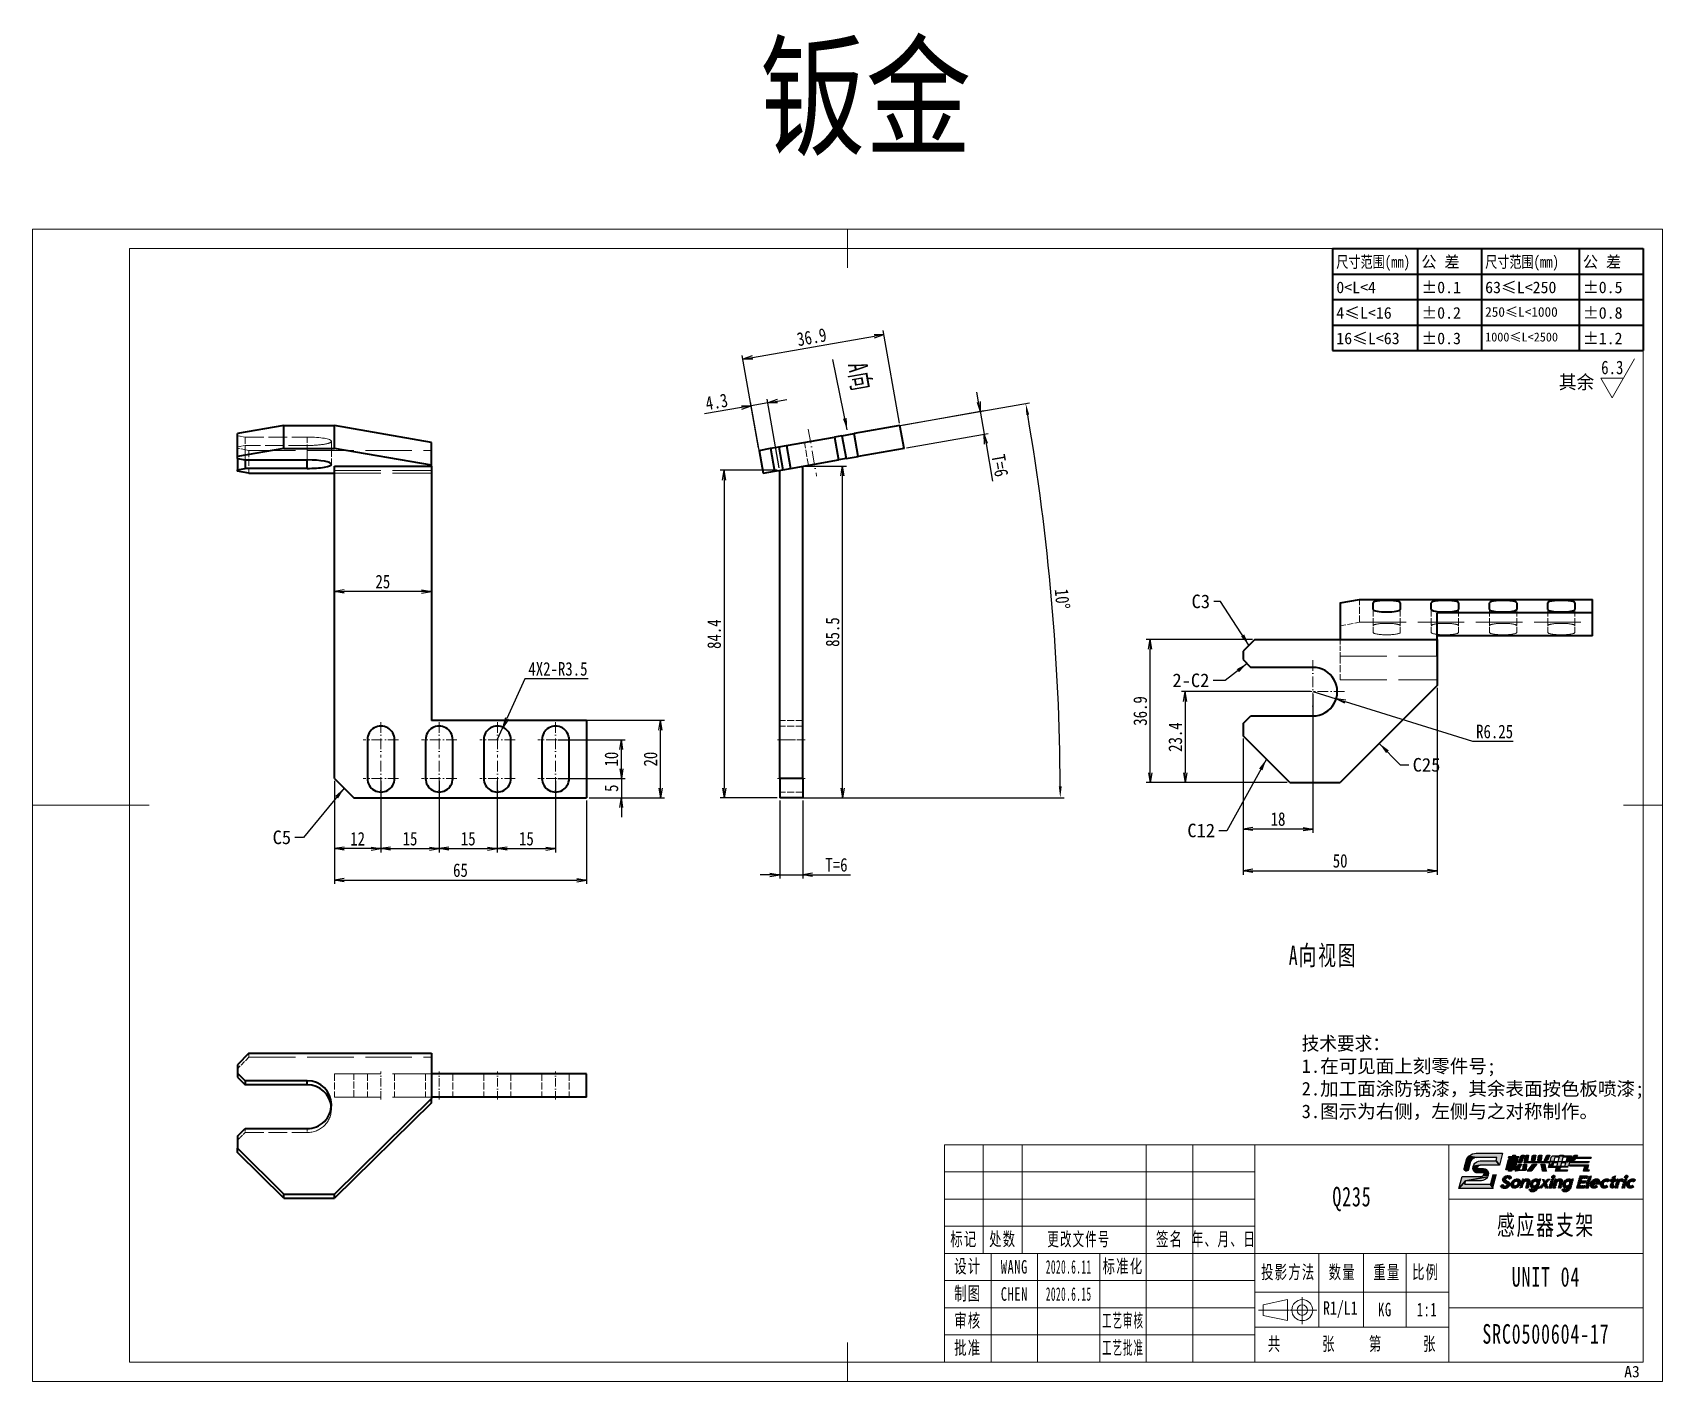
# Model space of a CAD drawing. Header units: millimetres. Extents: x -15766 to 80009, y -9701 to 15159.
# Drawn here: x -7679.5 to -7259.5, y 2838.5 to 3186.2 of the extents above; entities that cross this region are included whole.
import ezdxf
from ezdxf.enums import TextEntityAlignment as Align

# ---------------------------------------------------------------- set-up
doc = ezdxf.new("R2010")
doc.units = ezdxf.units.MM
for name, pattern in [('CENTER-HOKUTO_1', [16, 13, -1, 1, -1]), ('DASHDOT', [18.5, 12, -3, 0.5, -3]), ('DASHED', [15, 12, -3]), ('HIDDEN', [0.2, 0.1, -0.1]), ('HIDDEN-HOKUTO_1', [2, 1, -1])]:
    doc.linetypes.add(name, pattern=pattern)
doc.layers.get('DEFPOINTS').update_dxf_attribs({"lineweight": 18})
doc.layers.add('07', color=7, linetype='Continuous')
doc.layers.add('DRW0001_DXF_FORMAT', color=7, linetype='Continuous')
for name, color, linetype, lineweight in [('AM_7', 2, 'CENTER-HOKUTO_1', 18), ('AM_HID', 1, 'HIDDEN-HOKUTO_1', 18), ('AM_VIS', 7, 'Continuous', 18), ('CDRAFT0', 7, 'Continuous', 18), ('DIM', 253, 'Continuous', 20), ('title_frame', 7, 'Continuous', 18), ('word_dim', 9, 'Continuous', 18), ('尺寸线层', 3, 'Continuous', 18), ('标注线', 3, 'Continuous', 18), ('粗实线层', 7, 'Continuous', 35), ('粗实线层_1', 7, 'Continuous', 15), ('细实线层', 7, 'Continuous', 18)]:
    doc.layers.add(name, color=color, linetype=linetype, lineweight=lineweight)
doc.styles.add('DIM', font='', dxfattribs={"width": 0.8})
doc.styles.add('STYLE1', font='')
doc.styles.add('UserTxtStyle1', font='', dxfattribs={"width": 0.618357})
doc.styles.add('UserTxtStyle2', font='', dxfattribs={"width": 0.634692})
doc.styles.add('标准', font='', dxfattribs={"width": 0.667})
doc.styles.get('DIM').set_extended_font_data('NSimSun')
doc.styles.get('STYLE1').set_extended_font_data('宋体')
doc.styles.get('UserTxtStyle1').set_extended_font_data('宋体')
doc.styles.get('UserTxtStyle2').set_extended_font_data('宋体')
doc.styles.get('标准').set_extended_font_data('宋体')
doc.dimstyles.new('1-1', dxfattribs={"dimtxt": 3.5, "dimasz": 3, "dimexe": 1, "dimexo": 0, "dimgap": 1, "dimtad": 1, "dimdsep": 46, "dimtxsty": 'DIM', "dimblk": '_CAXARROW', "dimcen": 0, "dimdle": 6, "dimclrd": 256, "dimclre": 256, "dimclrt": 3, "dimazin": 2, "dimtfac": 0.707107, "dimtmove": 0, "dimatfit": 3, "dimfxl": 0, "dimfrac": 2, "dimtolj": 1, "dimarcsym": 0})
doc.dimstyles.new('1-1$0', dxfattribs={"dimtxt": 3.5, "dimasz": 2.5, "dimexe": 1, "dimexo": 0.625, "dimgap": 0.8, "dimtad": 1, "dimdsep": 46, "dimtxsty": 'DIM', "dimblk": 'OPEN', "dimcen": 0, "dimdle": 5, "dimclrd": 256, "dimclre": 256, "dimclrt": 3, "dimazin": 3, "dimtfac": 0.5, "dimtmove": 0, "dimatfit": 3, "dimldrblk": 'OPEN', "dimfxl": 0, "dimtolj": 1, "dimarcsym": 0})
doc.dimstyles.new('1-1$4', dxfattribs={"dimtxt": 3.5, "dimasz": 2.5, "dimexe": 1, "dimexo": 0.625, "dimgap": 0.8, "dimtad": 1, "dimtih": 1, "dimtoh": 1, "dimzin": 12, "dimdsep": 46, "dimtxsty": 'DIM', "dimblk": 'OPEN', "dimcen": 0, "dimdle": 5, "dimclrd": 256, "dimclre": 256, "dimclrt": 3, "dimazin": 3, "dimtfac": 0.5, "dimtmove": 0, "dimatfit": 3, "dimldrblk": 'OPEN', "dimfxl": 0, "dimtolj": 1, "dimarcsym": 0})

msp = doc.modelspace()

# ---------------------------------------------------------------- texts
at = {"layer": 'DIM', "insert": (-7492.10958, 3182.21327), "char_height": 25, "width": 104.980501, "attachment_point": 1, "style": 'DIM'}
msp.add_mtext('{\\C3;钣金}', dxfattribs=at)
at = {"layer": 'DIM', "color": 2, "style": 'DIM', "width": 0.8}
msp.add_attdef('6.3', text='0.0', height=3.5, dxfattribs=at).set_placement((-7269.5578, 3097.05697), align=Align.BOTTOM_RIGHT)
at = {"layer": 'title_frame', "color": 3, "insert": (-7269.35411, 2839.49101), "char_height": 2.958904, "width": 5.8684932, "attachment_point": 7, "style": 'STYLE1'}
msp.add_mtext('A3', dxfattribs=at)
at = {"layer": 'word_dim', "linetype": 'Continuous', "insert": (-7286.18451, 3097.82283), "char_height": 3.5, "width": 10.860604, "attachment_point": 1}
msp.add_mtext('{\\C3;其余}', dxfattribs=at)
at = {"layer": 'word_dim', "color": 3, "char_height": 3.5}
for s, insert, attachment_point in [('\\A1;C3', (-7376.07015, 3037.74471), 9), ('\\A1;2-C2', (-7376.24253, 3017.39587), 9), ('\\A1;C25', (-7323.85436, 2999.17406), 1), ('\\A1;C12', (-7374.77278, 2978.69521), 9), ('\\A1;C5', (-7612.88499, 2976.92474), 9)]:
    msp.add_mtext(s, dxfattribs=dict(at, insert=insert, attachment_point=attachment_point))
at = {"layer": 'word_dim', "linetype": 'Continuous', "ltscale": 4, "insert": (-7352.46438, 2927.35613), "char_height": 3.5, "width": 139.6035818, "attachment_point": 1}
msp.add_mtext('{\\C3;技术要求：\\P\\fNSimSun|b0|i0|c134|p49;1\\fSimSun|b0|i0|c134|p49;.在可见面上刻零件号;\\P2.加工面涂防锈漆，其余表面按色板喷漆;\\P\\fNSimSun|b0|i0|c134|p49;3.图示为右侧，左侧与之对称制作。}', dxfattribs=at)
at = {"layer": '尺寸线层', "insert": (-7466.54521, 3097.28124), "char_height": 5.050306, "width": 29.4580043, "attachment_point": 5, "rotation": 280.0015652, "line_spacing_factor": 1.15057, "style": '标准'}
msp.add_mtext('{\\T1.1;A向}', dxfattribs=at)
at = {"layer": '尺寸线层', "attachment_point": 5, "line_spacing_factor": 1.15057}
for s, insert, char_height, width, style in [('{\\T1.1;A向视图}', (-7346.9457, 2948.03749), 5.0503058, 29.4580043, '标准'), ('{\\T1.1;Q235}', (-7339.49967, 2885.48453), 5.0503058, 29.4580043, '标准'), ('{\\T1.1;感应器支架}', (-7289.49967, 2878.46527), 5.0503058, 29.4580043, '标准'), ('\\T1.1;标记', (-7439.49967, 2874.98453), 3.5, 18, '标准'), ('\\T1.1;处数', (-7429.49967, 2874.98453), 3.5, 18, '标准'), ('\\T1.1;更改文件号', (-7409.86625, 2874.96053), 3.5, 30, 'UserTxtStyle1'), ('\\T1.1;签名', (-7386.49967, 2874.98453), 3.5, 22, '标准'), ('\\T1.1;年、月、日', (-7372.49967, 2874.98453), 3.5, 30, 'UserTxtStyle2'), ('\\T1.1;设计', (-7438.49967, 2867.98453), 3.5, 22, '标准'), ('{\\T1.1;WANG}', (-7426.49967, 2867.98453), 3.5, 22, '标准'), ('{\\W0.5;\\T1.1;2020.6.11}', (-7412.49967, 2867.98453), 3.5, 16, '标准'), ('\\T1.1;标准化', (-7398.49967, 2867.98453), 3.5, 22, '标准'), ('\\T1.1;投影方法', (-7355.90467, 2866.48453), 3.5, 22, '标准'), ('\\T1.1;数量', (-7341.99967, 2866.48453), 3.5, 22, '标准'), ('\\T1.1;重量', (-7330.49967, 2866.48453), 3.5, 22, '标准'), ('\\T1.1;比例', (-7320.49967, 2866.48453), 3.5, 22, '标准'), ('{\\T1.1;UNIT 04}', (-7289.49967, 2865.39822), 5.0503058, 29.4580043, '标准'), ('\\T1.1;制图', (-7438.49967, 2860.98453), 3.5, 22, '标准'), ('{\\T1.1;CHEN}', (-7426.49967, 2860.98453), 3.5, 22, '标准'), ('{\\W0.5;\\T1.1;2020.6.15}', (-7412.49967, 2860.98453), 3.5, 16, '标准'), ('\\T1.1;审核', (-7438.49967, 2853.98453), 3.5, 22, '标准'), ('{\\W0.5;\\T1.1;工艺审核}', (-7398.49967, 2853.98453), 3.5, 22, '标准'), ('{\\fFangSong|b0|i0|c134|p49;\\W0.75;\\C3;R1/L1}', (-7342.49967, 2856.98453), 3.5, 11, '标准'), ('{\\T1.1;KG}', (-7330.99967, 2856.98453), 3.5, 11, '标准'), ('\\T1.1;1:1', (-7320.16486, 2856.98453), 3.5, 10.6696195, '标准'), ('{\\T1.1;SRC0500604-17}', (-7289.49967, 2850.69225), 5.0503058, 29.3737905, '标准'), ('{\\T1.1;批准}', (-7438.49967, 2846.98453), 3.5, 22, '标准'), ('{\\W0.5;\\T1.1;工艺批准}', (-7398.49967, 2846.98453), 3.5, 22, '标准'), ('\\T1.1;共', (-7359.42834, 2847.98453), 3.5, 8, '标准'), ('\\T1.1;张', (-7345.42834, 2847.98453), 3.5, 8, '标准'), ('\\T1.1;第', (-7333.38943, 2847.98453), 3.5, 8, '标准'), ('\\T1.1;张', (-7319.42834, 2847.98453), 3.5, 8, '标准')]:
    msp.add_mtext(s, dxfattribs=dict(at, insert=insert, char_height=char_height, width=width, style=style))

# ---------------------------------------------------------------- blocks, each defined once
blk = doc.blocks.new('*X1578')
at = {"layer": 'CDRAFT0'}
for p, q in [((420, 297), (0, 297)), ((0, 297), (0, 0)), ((420, 0), (420, 297)), ((0, 0), (420, 0))]:
    blk.add_line(p, q, dxfattribs=at)
at = {"layer": '粗实线层_1'}
for p, q in [((210, 297), (210, 287)), ((415, 292), (25, 292)), ((25, 292), (25, 5)), ((415, 5), (415, 292)), ((0, 148.5), (30, 148.5)), ((420, 148.5), (410, 148.5)), ((210, 0), (210, 10)), ((25, 5), (415, 5))]:
    blk.add_line(p, q, dxfattribs=at)
blk = doc.blocks.new('自由公差_1')
at = {"layer": '粗实线层'}
for p, q in [((-80, 0), (0, 0)), ((-80, 0), (-80, -26.3)), ((-58.08, 0), (-58.08, -26.3)), ((-41.64, 0), (-41.64, -26.3)), ((-16.44, 0), (-16.44, -26.3)), ((0, 0), (0, -26.3)), ((-80, -6.58), (0, -6.58)), ((-80, -13.15), (0, -13.15)), ((-80, -19.73), (0, -19.73)), ((-80, -26.3), (0, -26.3))]:
    blk.add_line(p, q, dxfattribs=at)
at = {"layer": '尺寸线层', "linetype": 'Continuous', "attachment_point": 1, "line_spacing_factor": 0.9}
for s, insert, char_height, width in [('{\\W0.8;尺寸范围(mm)}', (-79.04, -1.92), 3, 22.6032), ('公 差', (-57.12, -1.92), 3, 22.6032), ('{\\W0.8;尺寸范围(mm)}', (-40.68, -1.92), 3, 22.6032), ('公 差', (-15.48, -1.92), 3, 22.6032), ('%%P0.1', (-57.12, -8.49), 3, 12.7119), ('63≤L<250', (-40.68, -8.49), 3, 22.6032), ('%%P0.5', (-15.48, -8.49), 3, 12.5771), ('0<L<4', (-79.04, -8.49), 3, 22.6032), ('4≤L<16', (-79.04, -15.07), 3, 22.6032), ('%%P0.2', (-57.12, -15.07), 3, 12.4769), ('250≤L<1000', (-40.68, -15.07), 2.5, 22.6032), ('%%P0.8', (-15.48, -15.07), 3, 13.0759), ('16≤L<63', (-79.04, -21.64), 3, 22.6032), ('%%P0.3', (-57.12, -21.64), 3, 12.7119), ('1000≤L<2500', (-40.68, -21.64), 2.3, 22.6032), ('%%P1.2', (-15.48, -21.64), 3, 12.8764)]:
    blk.add_mtext(s, dxfattribs=dict(at, insert=insert, char_height=char_height, width=width))
blk = doc.blocks.new('SYMBOL_3_BL2', base_point=(178.14, 46.52))
at = {"layer": 'DRW0001_DXF_FORMAT', "linetype": 'Continuous'}
for color, points in [(1, [(159.74, 50.39), (159.37, 50.31), (157.37, 49.86), (157.63, 50.35), (157.98, 50.76), (159.89, 50.39)]), (1, [(159.87, 51.52), (159.98, 51.51), (166.64, 51.52), (165.81, 48.4), (164.95, 49.52), (165.18, 50.39), (159.89, 50.39), (157.98, 50.76), (158.42, 51.1), (158.89, 51.33), (159.39, 51.47), (159.84, 51.52)]), (5, [(169.91, 50.69), (169.82, 50.36), (169.82, 50.36), (168.9, 46.89), (168.18, 46.89), (169.1, 50.36), (168.19, 50.36), (169.91, 50.69)]), (5, [(169.19, 50.69), (169.27, 50.98), (169.99, 50.98), (169.91, 50.69), (168.19, 50.36), (168.28, 50.69)]), (5, [(170.82, 50.69), (170.79, 50.57), (170.75, 50.39), (170.74, 50.36), (170.49, 50.36), (170.12, 50.36), (170.04, 50.36), (170.08, 50.47), (170.12, 50.65), (170.13, 50.69), (170.38, 50.69), (170.75, 50.69)]), (5, [(171.88, 50.98), (171.88, 50.98), (172.23, 50.98), (171.48, 49.04), (171.47, 49.04), (170.7, 49.04), (170.83, 49.37), (171.32, 50.66), (171.34, 50.71), (171.39, 50.8), (171.44, 50.87), (171.51, 50.92), (171.59, 50.96), (171.67, 50.98), (171.74, 50.98)]), (5, [(172.91, 50.98), (172.91, 50.98), (173.31, 50.98), (173.05, 49.37), (172.21, 49.04), (172.45, 50.57), (172.45, 50.57), (172.48, 50.71), (172.54, 50.87), (172.67, 50.96), (172.81, 50.98)]), (5, [(182.28, 50.81), (182.19, 50.48), (182.19, 50.48), (181.9, 49.37), (172.21, 49.04), (180.05, 49.37), (180.18, 49.37), (180.7, 49.37), (180.98, 49.37), (181.17, 50.09), (181.27, 50.48), (180.52, 50.48), (180.11, 50.48), (179.92, 49.76), (179.82, 49.37), (178.9, 49.37), (179.18, 50.4), (179.2, 50.48), (179.2, 50.48), (179.2, 50.48), (179.21, 50.54), (179.29, 50.69), (179.43, 50.78), (182.28, 50.81)]), (5, [(175.19, 50.98), (174.97, 49.65), (174.97, 49.61), (174.13, 49.61), (174.11, 49.61), (174.26, 50.54), (174.27, 50.57), (174.27, 50.57), (174.27, 50.57), (174.29, 50.71), (174.29, 50.71), (174.31, 50.78), (174.34, 50.84), (174.38, 50.89), (174.42, 50.93), (174.48, 50.96), (174.54, 50.98), (174.63, 50.98), (174.82, 50.98), (174.83, 50.98), (174.83, 50.98), (174.83, 50.98), (175.18, 50.98)]), (5, [(176.77, 50.98), (176.57, 49.75), (176.54, 49.61), (175.78, 49.61), (175.69, 49.61), (175.83, 50.47), (175.84, 50.57), (175.87, 50.7), (175.87, 50.71), (175.89, 50.78), (175.92, 50.84), (175.95, 50.89), (176, 50.93), (176.06, 50.96), (176.12, 50.98), (176.2, 50.98), (176.29, 50.98), (176.3, 50.98), (176.3, 50.98), (176.3, 50.98), (176.72, 50.98)]), (5, [(178.42, 50.98), (178.43, 50.98), (178.83, 50.98), (178.2, 49.61), (177.34, 49.61), (177.83, 50.66), (177.85, 50.71), (177.89, 50.79), (177.95, 50.85), (178.01, 50.9), (178.08, 50.94), (178.16, 50.97), (178.24, 50.98), (178.26, 50.98)]), (5, [(181.36, 50.81), (181.41, 50.98), (182.33, 50.98), (182.28, 50.81), (179.43, 50.78), (179.82, 50.81), (180.2, 50.81)]), (5, [(184.36, 50.8), (184.27, 50.48), (184.27, 50.48), (183.97, 49.37), (182.03, 49.04), (182.12, 49.37), (183.06, 49.37), (183.35, 50.48), (182.41, 50.48), (182.5, 50.81), (184.36, 50.81)]), (5, [(185.35, 50.98), (185.73, 50.98), (185.94, 50.98), (185.45, 50.11), (185.19, 49.63), (184.6, 49.63), (184.28, 49.63), (184.66, 50.33), (184.83, 50.64), (184.87, 50.71), (184.93, 50.79), (184.99, 50.86), (185.06, 50.91), (185.14, 50.95), (185.22, 50.97), (185.3, 50.98), (185.31, 50.98), (185.34, 50.98)]), (5, [(189.45, 50.49), (189.41, 50.36), (189.36, 50.16), (189.35, 50.12), (188.06, 50.12), (186.07, 50.12), (185.69, 50.12), (185.76, 50.25), (185.87, 50.45), (185.89, 50.49), (187.14, 50.49), (189.08, 50.49)]), (1, [(158.18, 48.69), (157.82, 47.31), (157.7, 47.09), (157.52, 46.95), (157.28, 46.9), (157.13, 46.92), (156.92, 47.03), (156.77, 47.23), (156.73, 47.36), (156.74, 47.6), (156.92, 48.29), (156.92, 48.29), (156.94, 48.36), (158.3, 49.15), (158.18, 48.69)]), (1, [(158.72, 49.92), (158.47, 49.58), (158.3, 49.15), (156.94, 48.36), (157.23, 49.44), (157.37, 49.86), (159.37, 50.31), (159.02, 50.16)]), (1, [(160.36, 48.18), (160.27, 48.08), (160.15, 47.85), (159.01, 47.61), (159.05, 48.02), (159.06, 48.08), (159.08, 48.14), (160.83, 48.4), (160.6, 48.35)]), (1, [(160.12, 47.71), (160.15, 47.58), (159.09, 47.23), (159.01, 47.61), (160.15, 47.85), (160.14, 47.79)]), (1, [(160.42, 49.47), (160.83, 49.52), (164.95, 49.52), (165.81, 48.4), (160.83, 48.4), (159.08, 48.14), (159.24, 48.54), (159.51, 48.91), (159.62, 49.02), (160.01, 49.3)]), (1, [(162.47, 47.29), (162.73, 47.04), (162.91, 46.71), (162.99, 46.33), (162.95, 45.92), (162.94, 45.86), (161.64, 45.76), (161.73, 45.86), (161.85, 46.09), (161.86, 46.15), (161.87, 46.23), (161.85, 46.36), (161.76, 46.4), (161.69, 46.41), (160.3, 46.41), (159.91, 46.47), (159.87, 46.48), (159.53, 46.65), (159.27, 46.9), (159.09, 47.23), (160.15, 47.58), (160.24, 47.54), (160.3, 47.53), (161.7, 47.53), (162.09, 47.47), (162.13, 47.46)]), (5, [(168.43, 50.06), (168.43, 50.06), (168.8, 50.06), (168.04, 47.22), (167.94, 47.22), (167.47, 47.22), (167.56, 47.55), (168.19, 49.9), (168.2, 49.92), (168.22, 49.98), (168.27, 50.03), (168.32, 50.05)]), (5, [(170.16, 50.06), (170.16, 50.06), (170.53, 50.06), (169.86, 47.55), (169.21, 47.22), (169.91, 49.85), (169.91, 49.85), (169.93, 49.92), (169.96, 49.98), (170, 50.03), (170.05, 50.05)]), (5, [(169.99, 47.55), (169.9, 47.22), (169.78, 47.22), (169.31, 47.22), (169.21, 47.22), (169.86, 47.55)]), (5, [(170.04, 47.22), (170.73, 48.69), (171.52, 48.69), (170.83, 47.22), (169.95, 46.89), (170.04, 47.22)]), (5, [(171.89, 47.22), (171.99, 48.69), (172.77, 48.69), (172.68, 47.22), (169.95, 46.89), (170.83, 47.22)]), (5, [(181.9, 49.37), (181.81, 49.04), (181.81, 49.04), (181.56, 48.13), (178.48, 47.79), (179.48, 48.13), (180.24, 48.13), (180.65, 48.13), (180.8, 48.72), (180.89, 49.04), (180.37, 49.04), (180.09, 49.04), (179.86, 49.04), (179.73, 49.04), (178.57, 48.13), (178.81, 49.04), (173.57, 49.04), (173.45, 49.04), (172.99, 49.04), (172.42, 49.04), (172.21, 49.04), (181.9, 49.37)]), (5, [(180.05, 49.37), (172.21, 49.04), (173.05, 49.37), (173.54, 49.37), (173.66, 49.37), (178.9, 49.37), (178.9, 49.37), (179.82, 49.37)]), (5, [(175.43, 48.69), (174.94, 48.05), (174.18, 47.08), (174.04, 46.89), (173.67, 46.89), (173.1, 46.89), (172.99, 46.89), (173.48, 47.52), (174.24, 48.5), (174.38, 48.69), (174.75, 48.69), (175.32, 48.69)]), (5, [(177.5, 48.69), (177.65, 48.05), (177.89, 47.08), (177.93, 46.89), (177.59, 46.89), (177.05, 46.89), (176.95, 46.89), (176.8, 47.52), (176.56, 48.5), (176.52, 48.69), (176.86, 48.69), (177.4, 48.69)]), (5, [(179.57, 48.45), (179.48, 48.13), (178.48, 47.79), (178.57, 48.13), (178.57, 48.13), (179.73, 49.04)]), (5, [(181.56, 48.13), (181.47, 47.79), (181.47, 47.79), (180.31, 46.89), (180.56, 47.79), (178.48, 47.79), (181.56, 48.13)]), (5, [(183.4, 47.22), (183.31, 46.89), (181.23, 46.89), (180.55, 46.89), (180.31, 46.89), (181.47, 47.79), (181.32, 47.22)]), (5, [(188.91, 49.37), (188.82, 49.04), (183.88, 49.04), (183.64, 48.13), (181.7, 47.79), (181.78, 48.13), (182.72, 48.13), (182.97, 49.04), (182.03, 49.04), (183.97, 49.37)]), (5, [(188.8, 48.49), (188.47, 47.22), (187.48, 46.96), (187.8, 48.16), (183.98, 48.16), (184.07, 48.49), (187.89, 48.49), (188.42, 48.49)]), (5, [(188.94, 47.22), (188.85, 46.89), (188.38, 46.89), (187.46, 46.89), (187.48, 46.96), (188.47, 47.22)]), (1, [(162.92, 45.8), (162.76, 45.4), (157.05, 44.42), (155.36, 42.42), (156.19, 45.54), (161.17, 45.54), (161.4, 45.6), (161.64, 45.76), (162.94, 45.86)]), (1, [(163.36, 43.55), (164.22, 42.42), (155.36, 42.42), (157.05, 44.42), (156.81, 43.55)]), (1, [(161.58, 44.47), (161.17, 44.42), (157.05, 44.42), (162.76, 45.4), (162.49, 45.03), (162.38, 44.92), (161.99, 44.64)])]:
    blk.add_hatch(color=color, dxfattribs=at).paths.add_polyline_path(points)
at = {"layer": 'DRW0001_DXF_FORMAT', "linetype": 'HIDDEN'}
for points in [[(167.05, 43.08), (167.05, 43.08), (167.13, 43.03), (166.42, 42.65), (166.06, 43.04), (166.69, 43.47), (166.85, 43.3)], [(167.29, 42.99), (167.42, 43.01), (168.33, 42.98), (166.42, 42.65), (167.13, 43.03), (167.23, 42.99)], [(168.02, 42.67), (167.81, 42.55), (167.79, 42.53), (167.57, 42.45), (167.35, 42.39), (167.13, 42.38), (167.08, 42.38), (166.87, 42.4), (166.69, 42.46), (166.54, 42.54), (166.42, 42.65), (166.42, 42.65), (168.33, 42.98), (168.19, 42.82)], [(167.53, 45.02), (167.45, 44.93), (167.41, 44.83), (166.65, 44.66), (166.68, 44.83), (166.75, 45), (166.85, 45.17), (167.75, 45.14), (167.62, 45.09)], [(167.4, 44.74), (167.42, 44.65), (166.66, 44.51), (166.65, 44.66), (167.41, 44.83), (167.4, 44.78)], [(167.51, 44.56), (168.2, 44.1), (166.96, 44.06), (166.89, 44.11), (166.78, 44.23), (166.71, 44.36), (166.66, 44.51), (167.42, 44.65), (167.48, 44.58)], [(168.75, 45.5), (169.02, 45.2), (168.39, 44.77), (168.12, 45.06), (168.05, 45.12), (167.94, 45.15), (167.88, 45.16), (166.85, 45.17), (166.98, 45.33), (167.16, 45.48), (168.75, 45.5)], [(168.21, 44.09), (168.28, 44.04), (167.66, 43.59), (166.97, 44.05), (166.97, 44.05), (166.96, 44.06), (166.96, 44.06), (168.2, 44.1), (168.2, 44.1), (168.22, 44.09)], [(167.83, 45.76), (168.04, 45.77), (168.1, 45.77), (168.3, 45.75), (168.48, 45.69), (168.63, 45.61), (168.75, 45.5), (167.16, 45.48), (167.36, 45.6), (167.38, 45.61), (167.6, 45.7)], [(168.51, 43.64), (168.52, 43.48), (168.49, 43.31), (168.43, 43.14), (168.33, 42.98), (167.42, 43.01), (167.55, 43.06), (167.64, 43.12), (167.72, 43.22), (167.77, 43.31), (167.78, 43.36), (167.78, 43.41), (167.75, 43.5), (167.69, 43.57), (167.66, 43.59), (168.28, 44.04), (168.39, 43.92), (168.47, 43.79)], [(169.42, 43.62), (169.42, 43.54), (168.78, 43.37), (168.79, 43.55), (169.44, 43.69)], [(169.44, 43.38), (169.47, 43.31), (168.79, 43.2), (168.78, 43.37), (169.42, 43.54), (169.42, 43.45)], [(169.47, 43.78), (169.44, 43.69), (168.79, 43.55), (168.82, 43.69), (169.52, 43.87)], [(169.52, 43.25), (169.57, 43.2), (168.83, 43.05), (168.79, 43.2), (169.47, 43.31)], [(169.57, 43.96), (169.52, 43.87), (168.82, 43.69), (168.89, 43.87), (169.65, 44.04)], [(169.87, 43.1), (170.82, 42.98), (170.66, 42.83), (168.99, 42.79), (168.9, 42.91), (168.83, 43.05), (169.57, 43.2), (169.63, 43.15), (169.67, 43.14), (169.71, 43.12), (169.79, 43.1)], [(169.73, 44.11), (169.65, 44.04), (168.89, 43.87), (168.98, 44.06), (169.91, 44.22), (169.82, 44.17)], [(170.01, 44.25), (169.91, 44.22), (168.98, 44.06), (169.1, 44.23), (170.19, 44.28), (170.1, 44.28)], [(170.66, 42.83), (170.47, 42.71), (170.28, 42.61), (170.09, 42.54), (169.9, 42.5), (169.71, 42.48), (169.53, 42.5), (169.37, 42.54), (169.22, 42.6), (169.09, 42.68), (168.99, 42.79), (170.66, 42.83)], [(170.17, 44.88), (170.36, 44.89), (170.54, 44.88), (170.7, 44.84), (170.85, 44.78), (170.97, 44.69), (171.08, 44.59), (171.17, 44.47), (171.23, 44.33), (171.27, 44.17), (171.29, 44.01), (171.27, 43.83), (171.24, 43.69), (171.18, 43.51), (171.09, 43.32), (170.97, 43.15), (170.82, 42.98), (169.87, 43.1), (169.97, 43.1), (170.06, 43.12), (170.16, 43.16), (170.25, 43.21), (170.34, 43.27), (170.42, 43.34), (170.49, 43.42), (170.55, 43.51), (170.6, 43.6), (170.63, 43.69), (170.64, 43.76), (170.65, 43.84), (170.64, 43.93), (170.62, 44), (170.59, 44.07), (170.55, 44.13), (170.5, 44.18), (170.43, 44.22), (170.4, 44.24), (170.36, 44.26), (170.28, 44.28), (170.19, 44.28), (169.1, 44.23), (169.24, 44.4), (169.41, 44.54), (169.41, 44.55), (169.6, 44.67), (169.79, 44.77), (169.98, 44.84)], [(173.38, 44.81), (173.48, 44.73), (172.47, 44.29), (172.36, 44.22), (172.29, 44.15), (172.22, 44.05), (171.18, 42.54), (171.82, 44.92), (172.38, 44.74), (172.38, 44.74), (172.5, 44.8), (173.33, 44.84)], [(172.69, 44.34), (172.58, 44.33), (172.47, 44.29), (173.48, 44.73), (173.56, 44.63), (173.62, 44.51), (173.65, 44.38), (173.66, 44.24), (173.64, 44.08), (173.63, 44.04), (172.99, 43.97), (173, 44.07), (172.98, 44.16), (172.93, 44.23), (172.87, 44.29), (172.83, 44.31), (172.79, 44.33)], [(172.82, 44.91), (172.98, 44.92), (173.13, 44.91), (173.27, 44.87), (173.33, 44.84), (172.5, 44.8), (172.66, 44.87)], [(173.63, 44.04), (173.63, 44.04), (173.22, 42.54), (172.61, 42.54), (172.84, 43.38), (172.99, 43.96), (172.99, 43.96), (172.99, 43.97), (173.63, 44.04)], [(173.5, 42.2), (174.07, 42.36), (174.13, 42.27), (174.22, 42.2), (173.53, 42.06)], [(174.47, 42.13), (174.56, 42.13), (175.47, 42.04), (175.31, 41.87), (175.13, 41.74), (174.93, 41.63), (174.71, 41.56), (174.49, 41.52), (174.35, 41.52), (174.16, 41.53), (174.07, 41.56), (173.99, 41.58), (173.84, 41.67), (173.71, 41.77), (173.61, 41.91), (173.53, 42.06), (174.22, 42.2), (174.34, 42.15)], [(174.35, 43.61), (174.34, 43.53), (173.73, 43.39), (173.76, 43.6), (174.36, 43.68)], [(174.35, 43.44), (174.37, 43.37), (173.75, 43.2), (173.73, 43.39), (174.34, 43.53)], [(174.44, 43.24), (174.49, 43.19), (173.79, 43.02), (173.75, 43.2), (174.37, 43.37), (174.4, 43.3)], [(174.4, 43.77), (174.36, 43.68), (173.76, 43.6), (173.78, 43.68), (174.44, 43.86)], [(174.5, 43.95), (174.44, 43.86), (173.78, 43.68), (173.86, 43.89), (174.65, 44.1), (174.57, 44.03)], [(174.79, 43.09), (174.88, 43.09), (174.98, 43.11), (175.07, 43.15), (175.16, 43.2), (175.25, 43.26), (175.33, 43.33), (175.4, 43.41), (175.46, 43.5), (175.81, 42.7), (175.73, 42.45), (175.61, 42.23), (175.47, 42.04), (174.56, 42.13), (174.72, 42.17), (174.86, 42.23), (174.99, 42.33), (175.09, 42.45), (175.14, 42.53), (175.17, 42.61), (174.09, 42.62), (173.97, 42.73), (173.86, 42.86), (173.79, 43.02), (174.49, 43.19), (174.56, 43.14), (174.63, 43.11), (174.71, 43.09)], [(174.74, 44.16), (174.65, 44.1), (173.86, 43.89), (173.97, 44.1), (174.11, 44.3), (175.02, 44.27), (174.93, 44.25), (174.83, 44.21)], [(175.01, 42.55), (174.8, 42.49), (174.6, 42.48), (174.41, 42.49), (174.33, 42.51), (174.24, 42.54), (174.09, 42.62), (175.17, 42.61)], [(175.78, 44.73), (176.41, 44.91), (175.82, 42.7), (175.81, 42.7), (175.46, 43.5), (175.51, 43.59), (175.54, 43.68), (175.55, 43.75), (175.56, 43.83), (175.55, 43.92), (175.54, 43.99), (175.5, 44.06), (175.46, 44.12), (175.41, 44.17), (175.35, 44.22), (175.28, 44.25), (175.2, 44.27), (175.11, 44.27), (174.11, 44.3), (174.29, 44.48), (174.43, 44.6), (174.63, 44.72), (175.76, 44.74)], [(175.44, 44.87), (175.61, 44.82), (175.76, 44.74), (174.63, 44.72), (174.85, 44.81), (175.05, 44.87), (175.25, 44.89), (175.35, 44.88)], [(177.65, 44.26), (178.2, 44.83), (178.88, 44.83), (177.86, 43.78), (175.98, 42.53), (177.18, 43.78)], [(177.39, 43.29), (176.65, 42.53), (175.98, 42.53), (177.86, 43.78), (178.39, 42.53), (177.72, 42.53)], [(179.22, 44.74), (179.55, 44.83), (179.88, 44.92), (179.56, 43.73), (179.24, 42.54), (178.93, 42.54), (178.62, 42.54), (178.92, 43.64), (179.22, 44.74), (179.22, 44.74)], [(179.96, 45.75), (180, 45.73), (180.04, 45.69), (180.07, 45.65), (180.09, 45.61), (180.1, 45.56), (180.1, 45.51), (180.1, 45.45), (180.09, 45.41), (180.07, 45.35), (180.04, 45.29), (180, 45.23), (179.96, 45.18), (179.9, 45.13), (179.37, 45.12), (179.34, 45.16), (179.32, 45.2), (179.31, 45.25), (179.3, 45.3), (179.31, 45.36), (179.32, 45.41), (179.34, 45.46), (179.37, 45.52), (179.4, 45.58), (179.45, 45.63), (179.5, 45.68), (179.5, 45.68), (179.56, 45.72), (179.62, 45.75), (179.94, 45.77)], [(179.9, 45.13), (179.84, 45.09), (179.78, 45.06), (179.72, 45.04), (179.66, 45.02), (179.6, 45.02), (179.54, 45.02), (179.49, 45.04), (179.44, 45.06), (179.4, 45.08), (179.37, 45.12), (179.9, 45.13)], [(181.81, 44.81), (181.91, 44.73), (180.89, 44.29), (180.79, 44.22), (180.72, 44.15), (180.64, 44.05), (179.6, 42.54), (180.24, 44.92), (180.81, 44.74), (180.81, 44.74), (180.92, 44.8), (181.75, 44.84)], [(180.43, 43.35), (180.22, 42.54), (179.6, 42.54), (180.64, 44.05), (180.6, 43.95), (180.45, 43.4)], [(179.75, 45.79), (179.81, 45.79), (179.86, 45.79), (179.92, 45.77), (179.94, 45.77), (179.62, 45.75), (179.69, 45.77)], [(181.11, 44.34), (181, 44.33), (180.89, 44.29), (181.91, 44.73), (181.99, 44.63), (182.04, 44.51), (182.08, 44.38), (182.08, 44.24), (182.06, 44.08), (182.05, 44.04), (181.42, 43.97), (181.42, 44.07), (181.4, 44.16), (181.36, 44.23), (181.29, 44.29), (181.25, 44.31), (181.21, 44.33)], [(181.25, 44.91), (181.4, 44.92), (181.55, 44.91), (181.69, 44.87), (181.75, 44.84), (180.92, 44.8), (181.08, 44.87)], [(182.05, 44.04), (182.05, 44.04), (181.65, 42.54), (181.03, 42.54), (181.21, 43.2), (181.42, 43.96), (181.42, 43.96), (181.42, 43.97), (182.05, 44.04)], [(181.92, 42.2), (182.5, 42.36), (182.56, 42.27), (182.65, 42.2), (181.96, 42.06)], [(182.9, 42.13), (182.99, 42.13), (183.9, 42.04), (183.74, 41.87), (183.55, 41.74), (183.35, 41.63), (183.14, 41.56), (182.91, 41.52), (182.77, 41.52), (182.58, 41.53), (182.49, 41.56), (182.41, 41.58), (182.26, 41.67), (182.13, 41.77), (182.03, 41.91), (181.96, 42.06), (182.65, 42.2), (182.76, 42.15)], [(182.77, 43.61), (182.77, 43.53), (182.16, 43.39), (182.18, 43.6), (182.79, 43.68)], [(182.77, 43.44), (182.79, 43.37), (182.17, 43.2), (182.16, 43.39), (182.77, 43.53)], [(182.86, 43.24), (182.92, 43.19), (182.21, 43.02), (182.17, 43.2), (182.79, 43.37), (182.82, 43.3)], [(182.82, 43.77), (182.79, 43.68), (182.18, 43.6), (182.2, 43.68), (182.86, 43.86)], [(182.92, 43.95), (182.86, 43.86), (182.2, 43.68), (182.28, 43.89), (183.07, 44.1), (182.99, 44.03)], [(183.22, 43.09), (183.31, 43.09), (183.4, 43.11), (183.49, 43.15), (183.59, 43.2), (183.68, 43.26), (183.76, 43.33), (183.83, 43.41), (183.89, 43.5), (184.24, 42.7), (184.15, 42.45), (184.04, 42.23), (183.9, 42.04), (182.99, 42.13), (183.14, 42.17), (183.29, 42.23), (183.41, 42.33), (183.51, 42.45), (183.56, 42.53), (183.6, 42.61), (182.52, 42.62), (182.39, 42.73), (182.29, 42.86), (182.21, 43.02), (182.92, 43.19), (182.98, 43.14), (183.05, 43.11), (183.13, 43.09)], [(183.16, 44.16), (183.07, 44.1), (182.28, 43.89), (182.39, 44.1), (182.54, 44.3), (183.44, 44.27), (183.35, 44.25), (183.26, 44.21)], [(183.44, 42.55), (183.23, 42.49), (183.03, 42.48), (182.84, 42.49), (182.75, 42.51), (182.67, 42.54), (182.52, 42.62), (183.6, 42.61)], [(184.2, 44.73), (184.84, 44.91), (184.24, 42.7), (184.24, 42.7), (183.89, 43.5), (183.93, 43.59), (183.96, 43.68), (183.98, 43.75), (183.98, 43.83), (183.98, 43.92), (183.96, 43.99), (183.93, 44.06), (183.89, 44.12), (183.83, 44.17), (183.77, 44.22), (183.7, 44.25), (183.62, 44.27), (183.53, 44.27), (182.54, 44.3), (182.71, 44.48), (182.85, 44.6), (183.06, 44.72), (184.19, 44.74)], [(183.87, 44.87), (184.04, 44.82), (184.19, 44.74), (183.06, 44.72), (183.27, 44.81), (183.48, 44.87), (183.68, 44.89), (183.77, 44.88)], [(188.51, 45.64), (188.35, 45.03), (187.04, 45.03), (185.76, 42.54), (186.59, 45.64), (186.73, 45.64)], [(188.18, 44.39), (188.01, 43.78), (186.71, 43.78), (185.76, 42.54), (187.04, 45.03), (186.87, 44.39)], [(187.84, 43.15), (187.68, 42.54), (186.37, 42.54), (185.89, 42.54), (185.76, 42.54), (186.71, 43.78), (186.54, 43.15)], [(189.49, 45.64), (189.08, 44.09), (188.66, 42.54), (188.35, 42.54), (188.04, 42.54), (188.43, 43.99), (188.83, 45.45), (189.16, 45.55), (189.49, 45.64), (189.49, 45.64)], [(191.7, 43.69), (191.64, 43.51), (189.88, 43.47), (189.23, 43.37), (189.25, 43.54), (189.28, 43.69), (191.7, 43.69)], [(189.9, 43.38), (189.94, 43.29), (189.25, 43.2), (189.23, 43.37), (189.88, 43.47)], [(190.01, 43.21), (190.1, 43.15), (189.29, 43.05), (189.25, 43.2), (189.94, 43.29)], [(191.57, 44.55), (191.57, 44.55), (191.65, 44.42), (191.7, 44.27), (191.74, 44.12), (191.74, 43.95), (191.72, 43.77), (189.28, 43.69), (189.34, 43.87), (189.43, 44.05), (190.09, 44.02), (190.03, 43.96), (190.86, 43.96), (191.09, 43.96), (191.08, 44.01), (191.05, 44.06), (191.02, 44.11), (191.02, 44.11), (191.02, 44.11), (191.02, 44.11), (191.02, 44.11), (191, 44.14), (190.95, 44.18), (190.9, 44.21), (190.85, 44.24), (190.82, 44.25), (190.79, 44.26), (190.72, 44.28), (190.65, 44.28), (189.55, 44.23), (189.69, 44.39), (189.86, 44.54), (191.57, 44.55)], [(190.33, 43.1), (190.46, 43.11), (190.59, 43.15), (190.72, 43.22), (190.79, 43.27), (191.11, 42.84), (189.44, 42.79), (189.35, 42.91), (189.29, 43.05), (190.1, 43.15), (190.21, 43.11)], [(190.42, 44.24), (190.34, 44.21), (189.43, 44.05), (189.55, 44.23), (190.65, 44.28), (190.57, 44.28), (190.5, 44.26)], [(190.15, 44.09), (190.09, 44.02), (189.43, 44.05), (190.34, 44.21), (190.26, 44.17), (190.19, 44.12)], [(191.11, 42.83), (190.92, 42.71), (190.73, 42.61), (190.54, 42.54), (190.35, 42.5), (190.16, 42.48), (189.99, 42.5), (189.82, 42.54), (189.68, 42.6), (189.55, 42.68), (189.44, 42.79), (191.11, 42.84)], [(191.3, 44.78), (191.42, 44.7), (191.53, 44.59), (191.57, 44.55), (189.86, 44.54), (189.87, 44.55), (190.05, 44.67), (190.24, 44.77), (191.23, 44.81)], [(190.63, 44.88), (190.81, 44.89), (190.99, 44.88), (191.15, 44.84), (191.23, 44.81), (190.24, 44.77), (190.44, 44.84)], [(192.52, 43.6), (192.52, 43.48), (191.88, 43.35), (191.89, 43.52), (192.54, 43.69)], [(192.55, 43.38), (192.59, 43.28), (191.9, 43.18), (191.88, 43.35), (192.52, 43.48)], [(192.76, 44.05), (192.66, 43.94), (192.59, 43.82), (192.54, 43.69), (191.89, 43.52), (191.93, 43.69), (191.99, 43.87), (192.08, 44.05), (192.9, 44.16), (192.78, 44.07)], [(192.66, 43.2), (192.75, 43.15), (191.94, 43.03), (191.9, 43.18), (192.59, 43.28)], [(192.98, 43.1), (193.11, 43.11), (193.24, 43.15), (193.37, 43.22), (193.44, 43.27), (193.76, 42.84), (192.1, 42.78), (192.01, 42.9), (191.94, 43.03), (192.75, 43.15), (192.86, 43.11)], [(193.04, 44.23), (192.9, 44.16), (192.08, 44.05), (192.19, 44.22), (192.34, 44.39), (193.3, 44.28), (193.17, 44.27)], [(193.74, 42.82), (193.56, 42.7), (193.37, 42.6), (193.18, 42.54), (193, 42.5), (192.81, 42.48), (192.64, 42.5), (192.48, 42.54), (192.33, 42.6), (192.21, 42.68), (192.1, 42.78), (193.76, 42.84)], [(193.94, 44.78), (194.07, 44.7), (194.18, 44.6), (194.22, 44.55), (193.67, 44.11), (193.61, 44.17), (193.52, 44.23), (193.47, 44.25), (193.42, 44.27), (193.3, 44.28), (192.34, 44.39), (192.5, 44.53), (192.53, 44.56), (192.71, 44.68), (192.9, 44.77), (193.87, 44.82)], [(193.28, 44.88), (193.46, 44.89), (193.64, 44.88), (193.8, 44.84), (193.87, 44.82), (192.9, 44.77), (193.09, 44.84)], [(195.04, 45.45), (195.71, 45.64), (195.5, 44.84), (194.37, 44.23), (194.53, 44.84), (194.88, 44.84)], [(195.87, 44.84), (195.7, 44.23), (195.33, 44.23), (194.45, 43.23), (194.72, 44.23), (194.37, 44.23), (195.5, 44.84)], [(195.09, 43.24), (195.12, 43.19), (195.17, 43.16), (194.42, 43.03), (194.43, 43.17), (194.45, 43.23), (194.45, 43.23), (194.45, 43.23), (194.45, 43.23), (195.33, 44.23), (195.09, 43.32), (195.09, 43.32), (195.08, 43.3)], [(195.21, 43.16), (195.3, 43.17), (195.34, 43.19), (195.2, 42.64), (195.16, 42.51), (195.16, 42.49), (194.99, 42.49), (194.85, 42.51), (194.73, 42.55), (194.63, 42.61), (194.54, 42.69), (194.48, 42.79), (194.44, 42.9), (194.42, 43.03), (195.17, 43.16)], [(197.27, 44.91), (197.42, 44.92), (197.56, 44.91), (197.68, 44.88), (197.5, 44.22), (197.5, 44.22), (197.47, 44.19), (197.4, 44.19), (197.4, 44.2), (197.39, 44.2), (197.36, 44.24), (197.3, 44.29), (197.22, 44.33), (197.17, 44.34), (197.12, 44.34), (197.02, 44.33), (196.91, 44.29), (196.81, 44.23), (196.8, 44.22), (196.71, 44.13), (195.61, 42.54), (196.25, 44.92), (196.82, 44.74), (196.82, 44.73), (196.95, 44.81), (197.11, 44.87)], [(196.6, 43.9), (196.45, 43.35), (196.44, 43.35), (196.23, 42.54), (195.61, 42.54), (196.71, 44.13), (196.64, 44.03), (196.6, 43.93)], [(198, 44.74), (198.34, 44.83), (198.67, 44.92), (198.35, 43.73), (198.03, 42.54), (197.72, 42.54), (197.41, 42.54), (197.71, 43.64), (198, 44.74), (198, 44.74)], [(198.75, 45.75), (198.79, 45.73), (198.83, 45.69), (198.85, 45.65), (198.87, 45.61), (198.89, 45.56), (198.89, 45.51), (198.89, 45.45), (198.88, 45.41), (198.86, 45.35), (198.83, 45.29), (198.79, 45.23), (198.74, 45.18), (198.69, 45.13), (198.16, 45.12), (198.13, 45.16), (198.11, 45.2), (198.09, 45.25), (198.09, 45.3), (198.09, 45.36), (198.1, 45.41), (198.12, 45.46), (198.15, 45.52), (198.19, 45.58), (198.24, 45.63), (198.29, 45.68), (198.29, 45.68), (198.35, 45.72), (198.41, 45.75), (198.73, 45.77)], [(198.69, 45.13), (198.63, 45.09), (198.57, 45.06), (198.51, 45.04), (198.45, 45.02), (198.39, 45.02), (198.33, 45.02), (198.28, 45.04), (198.25, 45.05), (198.23, 45.06), (198.19, 45.08), (198.16, 45.12), (198.69, 45.13)], [(198.53, 45.79), (198.59, 45.79), (198.65, 45.79), (198.7, 45.77), (198.73, 45.77), (198.41, 45.75), (198.47, 45.77)], [(199.23, 43.6), (199.22, 43.48), (198.58, 43.35), (198.59, 43.52), (199.24, 43.69)], [(199.25, 43.38), (199.3, 43.28), (198.6, 43.18), (198.58, 43.35), (199.22, 43.48)], [(199.46, 44.05), (199.36, 43.94), (199.29, 43.82), (199.24, 43.69), (198.59, 43.52), (198.63, 43.69), (198.69, 43.87), (198.78, 44.05), (199.61, 44.16), (199.48, 44.07)], [(199.36, 43.2), (199.45, 43.15), (198.65, 43.03), (198.6, 43.18), (199.3, 43.28)], [(199.68, 43.1), (199.81, 43.11), (199.94, 43.15), (200.07, 43.22), (200.15, 43.27), (200.46, 42.84), (198.8, 42.78), (198.71, 42.9), (198.65, 43.03), (199.45, 43.15), (199.56, 43.11)], [(199.74, 44.23), (199.61, 44.16), (198.78, 44.05), (198.9, 44.22), (199.04, 44.39), (200, 44.28), (199.87, 44.27)], [(200.44, 42.82), (200.26, 42.7), (200.08, 42.6), (199.88, 42.54), (199.7, 42.5), (199.51, 42.48), (199.34, 42.5), (199.18, 42.54), (199.03, 42.6), (198.91, 42.68), (198.8, 42.78), (200.46, 42.84)], [(200.64, 44.78), (200.77, 44.7), (200.88, 44.6), (200.92, 44.55), (200.37, 44.11), (200.31, 44.17), (200.22, 44.23), (200.12, 44.27), (200, 44.28), (199.04, 44.39), (199.2, 44.53), (199.23, 44.56), (199.41, 44.68), (199.6, 44.77), (200.57, 44.82)], [(199.98, 44.88), (200.16, 44.89), (200.34, 44.88), (200.5, 44.84), (200.57, 44.82), (199.6, 44.77), (199.79, 44.84)]]:
    blk.add_hatch(color=8, dxfattribs=at).paths.add_polyline_path(points)
at = {"layer": 'DRW0001_DXF_FORMAT', "color": 1, "linetype": 'Continuous'}
for points in [[(159.74, 50.39), (159.37, 50.31), (157.37, 49.86), (157.63, 50.35), (157.98, 50.76), (159.89, 50.39), (159.74, 50.39)], [(159.87, 51.52), (159.98, 51.51), (166.64, 51.52), (165.81, 48.4), (164.95, 49.52), (165.18, 50.39), (159.89, 50.39), (157.98, 50.76), (158.42, 51.1), (158.89, 51.33), (159.39, 51.47), (159.84, 51.52), (159.87, 51.52)], [(158.18, 48.69), (157.82, 47.31), (157.7, 47.09), (157.52, 46.95), (157.28, 46.9), (157.13, 46.92), (156.92, 47.03), (156.77, 47.23), (156.73, 47.36), (156.74, 47.6), (156.92, 48.29), (156.92, 48.29), (156.94, 48.36), (158.3, 49.15), (158.18, 48.69), (158.18, 48.69)], [(158.72, 49.92), (158.47, 49.58), (158.3, 49.15), (156.94, 48.36), (157.23, 49.44), (157.37, 49.86), (159.37, 50.31), (159.02, 50.16), (158.72, 49.92)], [(160.36, 48.18), (160.27, 48.08), (160.15, 47.85), (159.01, 47.61), (159.05, 48.02), (159.06, 48.08), (159.08, 48.14), (160.83, 48.4), (160.6, 48.35), (160.36, 48.18)], [(160.12, 47.71), (160.15, 47.58), (159.09, 47.23), (159.01, 47.61), (160.15, 47.85), (160.14, 47.79), (160.12, 47.71)], [(160.42, 49.47), (160.83, 49.52), (164.95, 49.52), (165.81, 48.4), (160.83, 48.4), (159.08, 48.14), (159.24, 48.54), (159.51, 48.91), (159.62, 49.02), (160.01, 49.3), (160.42, 49.47)], [(162.47, 47.29), (162.73, 47.04), (162.91, 46.71), (162.99, 46.33), (162.95, 45.92), (162.94, 45.86), (161.64, 45.76), (161.73, 45.86), (161.85, 46.09), (161.86, 46.15), (161.87, 46.23), (161.85, 46.36), (161.76, 46.4), (161.69, 46.41), (160.3, 46.41), (159.91, 46.47), (159.87, 46.48), (159.53, 46.65), (159.27, 46.9), (159.09, 47.23), (160.15, 47.58), (160.24, 47.54), (160.3, 47.53), (161.7, 47.53), (162.09, 47.47), (162.13, 47.46), (162.47, 47.29)], [(162.92, 45.8), (162.76, 45.4), (157.05, 44.42), (155.36, 42.42), (156.19, 45.54), (161.17, 45.54), (161.4, 45.6), (161.64, 45.76), (162.94, 45.86), (162.92, 45.8)], [(163.36, 43.55), (164.22, 42.42), (155.36, 42.42), (157.05, 44.42), (156.81, 43.55), (163.36, 43.55)], [(161.58, 44.47), (161.17, 44.42), (157.05, 44.42), (162.76, 45.4), (162.49, 45.03), (162.38, 44.92), (161.99, 44.64), (161.58, 44.47)]]:
    blk.add_lwpolyline(points, dxfattribs=at)
at = {"layer": 'DRW0001_DXF_FORMAT', "color": 5, "linetype": 'Continuous'}
for points in [[(169.91, 50.69), (169.82, 50.36), (169.82, 50.36), (168.9, 46.89), (168.18, 46.89), (169.1, 50.36), (168.19, 50.36), (169.91, 50.69), (169.91, 50.69)], [(169.19, 50.69), (169.27, 50.98), (169.99, 50.98), (169.91, 50.69), (168.19, 50.36), (168.28, 50.69), (169.19, 50.69)], [(170.82, 50.69), (170.79, 50.57), (170.75, 50.39), (170.74, 50.36), (170.49, 50.36), (170.12, 50.36), (170.04, 50.36), (170.08, 50.47), (170.12, 50.65), (170.13, 50.69), (170.38, 50.69), (170.75, 50.69), (170.82, 50.69)], [(171.88, 50.98), (171.88, 50.98), (172.23, 50.98), (171.48, 49.04), (171.47, 49.04), (170.7, 49.04), (170.83, 49.37), (171.32, 50.66), (171.34, 50.71), (171.39, 50.8), (171.44, 50.87), (171.51, 50.92), (171.59, 50.96), (171.67, 50.98), (171.74, 50.98), (171.88, 50.98)], [(172.91, 50.98), (172.91, 50.98), (173.31, 50.98), (173.05, 49.37), (172.21, 49.04), (172.45, 50.57), (172.45, 50.57), (172.48, 50.71), (172.54, 50.87), (172.67, 50.96), (172.81, 50.98), (172.91, 50.98)], [(182.28, 50.81), (182.19, 50.48), (182.19, 50.48), (181.9, 49.37), (172.21, 49.04), (180.05, 49.37), (180.18, 49.37), (180.7, 49.37), (180.98, 49.37), (181.17, 50.09), (181.27, 50.48), (180.52, 50.48), (180.11, 50.48), (179.92, 49.76), (179.82, 49.37), (178.9, 49.37), (179.18, 50.4), (179.2, 50.48), (179.2, 50.48), (179.2, 50.48), (179.21, 50.54), (179.29, 50.69), (179.43, 50.78), (182.28, 50.81), (182.28, 50.81)], [(175.19, 50.98), (174.97, 49.65), (174.97, 49.61), (174.13, 49.61), (174.11, 49.61), (174.26, 50.54), (174.27, 50.57), (174.27, 50.57), (174.27, 50.57), (174.29, 50.71), (174.29, 50.71), (174.31, 50.78), (174.34, 50.84), (174.38, 50.89), (174.42, 50.93), (174.48, 50.96), (174.54, 50.98), (174.63, 50.98), (174.82, 50.98), (174.83, 50.98), (174.83, 50.98), (174.83, 50.98), (175.18, 50.98), (175.19, 50.98)], [(176.77, 50.98), (176.57, 49.75), (176.54, 49.61), (175.78, 49.61), (175.69, 49.61), (175.83, 50.47), (175.84, 50.57), (175.87, 50.7), (175.87, 50.71), (175.89, 50.78), (175.92, 50.84), (175.95, 50.89), (176, 50.93), (176.06, 50.96), (176.12, 50.98), (176.2, 50.98), (176.29, 50.98), (176.3, 50.98), (176.3, 50.98), (176.3, 50.98), (176.72, 50.98), (176.77, 50.98)], [(178.42, 50.98), (178.43, 50.98), (178.83, 50.98), (178.2, 49.61), (177.34, 49.61), (177.83, 50.66), (177.85, 50.71), (177.89, 50.79), (177.95, 50.85), (178.01, 50.9), (178.08, 50.94), (178.16, 50.97), (178.24, 50.98), (178.26, 50.98), (178.42, 50.98)], [(181.36, 50.81), (181.41, 50.98), (182.33, 50.98), (182.28, 50.81), (179.43, 50.78), (179.82, 50.81), (180.2, 50.81), (181.36, 50.81)], [(184.36, 50.8), (184.27, 50.48), (184.27, 50.48), (183.97, 49.37), (182.03, 49.04), (182.12, 49.37), (183.06, 49.37), (183.35, 50.48), (182.41, 50.48), (182.5, 50.81), (184.36, 50.81), (184.36, 50.8)], [(185.35, 50.98), (185.73, 50.98), (185.94, 50.98), (185.45, 50.11), (185.19, 49.63), (184.6, 49.63), (184.28, 49.63), (184.66, 50.33), (184.83, 50.64), (184.87, 50.71), (184.93, 50.79), (184.99, 50.86), (185.06, 50.91), (185.14, 50.95), (185.22, 50.97), (185.3, 50.98), (185.31, 50.98), (185.34, 50.98), (185.35, 50.98)], [(189.45, 50.49), (189.41, 50.36), (189.36, 50.16), (189.35, 50.12), (188.06, 50.12), (186.07, 50.12), (185.69, 50.12), (185.76, 50.25), (185.87, 50.45), (185.89, 50.49), (187.14, 50.49), (189.08, 50.49), (189.45, 50.49)], [(168.43, 50.06), (168.43, 50.06), (168.8, 50.06), (168.04, 47.22), (167.94, 47.22), (167.47, 47.22), (167.56, 47.55), (168.19, 49.9), (168.2, 49.92), (168.22, 49.98), (168.27, 50.03), (168.32, 50.05), (168.43, 50.06)], [(170.16, 50.06), (170.16, 50.06), (170.53, 50.06), (169.86, 47.55), (169.21, 47.22), (169.91, 49.85), (169.91, 49.85), (169.93, 49.92), (169.96, 49.98), (170, 50.03), (170.05, 50.05), (170.16, 50.06)], [(169.99, 47.55), (169.9, 47.22), (169.78, 47.22), (169.31, 47.22), (169.21, 47.22), (169.86, 47.55), (169.99, 47.55)], [(170.04, 47.22), (170.73, 48.69), (171.52, 48.69), (170.83, 47.22), (169.95, 46.89), (170.04, 47.22), (170.04, 47.22)], [(171.89, 47.22), (171.99, 48.69), (172.77, 48.69), (172.68, 47.22), (169.95, 46.89), (170.83, 47.22), (171.89, 47.22)], [(181.9, 49.37), (181.81, 49.04), (181.81, 49.04), (181.56, 48.13), (178.48, 47.79), (179.48, 48.13), (180.24, 48.13), (180.65, 48.13), (180.8, 48.72), (180.89, 49.04), (180.37, 49.04), (180.09, 49.04), (179.86, 49.04), (179.73, 49.04), (178.57, 48.13), (178.81, 49.04), (173.57, 49.04), (173.45, 49.04), (172.99, 49.04), (172.42, 49.04), (172.21, 49.04), (181.9, 49.37), (181.9, 49.37)], [(180.05, 49.37), (172.21, 49.04), (173.05, 49.37), (173.54, 49.37), (173.66, 49.37), (178.9, 49.37), (178.9, 49.37), (179.82, 49.37), (180.05, 49.37)], [(175.43, 48.69), (174.94, 48.05), (174.18, 47.08), (174.04, 46.89), (173.67, 46.89), (173.1, 46.89), (172.99, 46.89), (173.48, 47.52), (174.24, 48.5), (174.38, 48.69), (174.75, 48.69), (175.32, 48.69), (175.43, 48.69)], [(177.5, 48.69), (177.65, 48.05), (177.89, 47.08), (177.93, 46.89), (177.59, 46.89), (177.05, 46.89), (176.95, 46.89), (176.8, 47.52), (176.56, 48.5), (176.52, 48.69), (176.86, 48.69), (177.4, 48.69), (177.5, 48.69)], [(179.57, 48.45), (179.48, 48.13), (178.48, 47.79), (178.57, 48.13), (178.57, 48.13), (179.73, 49.04), (179.57, 48.45)], [(181.56, 48.13), (181.47, 47.79), (181.47, 47.79), (180.31, 46.89), (180.56, 47.79), (178.48, 47.79), (181.56, 48.13), (181.56, 48.13)], [(183.4, 47.22), (183.31, 46.89), (181.23, 46.89), (180.55, 46.89), (180.31, 46.89), (181.47, 47.79), (181.32, 47.22), (183.4, 47.22)], [(188.91, 49.37), (188.82, 49.04), (183.88, 49.04), (183.64, 48.13), (181.7, 47.79), (181.78, 48.13), (182.72, 48.13), (182.97, 49.04), (182.03, 49.04), (183.97, 49.37), (188.91, 49.37)], [(188.8, 48.49), (188.47, 47.22), (187.48, 46.96), (187.8, 48.16), (183.98, 48.16), (184.07, 48.49), (187.89, 48.49), (188.42, 48.49), (188.8, 48.49)], [(188.94, 47.22), (188.85, 46.89), (188.38, 46.89), (187.46, 46.89), (187.48, 46.96), (188.47, 47.22), (188.94, 47.22)]]:
    blk.add_lwpolyline(points, dxfattribs=at)
at = {"layer": 'DRW0001_DXF_FORMAT', "color": 8, "linetype": 'HIDDEN'}
for points in [[(167.05, 43.08), (167.05, 43.08), (167.13, 43.03), (166.42, 42.65), (166.06, 43.04), (166.69, 43.47), (166.85, 43.3), (167.05, 43.08)], [(167.29, 42.99), (167.42, 43.01), (168.33, 42.98), (166.42, 42.65), (167.13, 43.03), (167.23, 42.99), (167.29, 42.99)], [(168.02, 42.67), (167.81, 42.55), (167.79, 42.53), (167.57, 42.45), (167.35, 42.39), (167.13, 42.38), (167.08, 42.38), (166.87, 42.4), (166.69, 42.46), (166.54, 42.54), (166.42, 42.65), (166.42, 42.65), (168.33, 42.98), (168.19, 42.82), (168.02, 42.67)], [(167.53, 45.02), (167.45, 44.93), (167.41, 44.83), (166.65, 44.66), (166.68, 44.83), (166.75, 45), (166.85, 45.17), (167.75, 45.14), (167.62, 45.09), (167.53, 45.02)], [(167.4, 44.74), (167.42, 44.65), (166.66, 44.51), (166.65, 44.66), (167.41, 44.83), (167.4, 44.78), (167.4, 44.74)], [(167.51, 44.56), (168.2, 44.1), (166.96, 44.06), (166.89, 44.11), (166.78, 44.23), (166.71, 44.36), (166.66, 44.51), (167.42, 44.65), (167.48, 44.58), (167.51, 44.56)], [(168.75, 45.5), (169.02, 45.2), (168.39, 44.77), (168.12, 45.06), (168.05, 45.12), (167.94, 45.15), (167.88, 45.16), (166.85, 45.17), (166.98, 45.33), (167.16, 45.48), (168.75, 45.5), (168.75, 45.5)], [(168.21, 44.09), (168.28, 44.04), (167.66, 43.59), (166.97, 44.05), (166.97, 44.05), (166.96, 44.06), (166.96, 44.06), (168.2, 44.1), (168.2, 44.1), (168.22, 44.09), (168.21, 44.09)], [(167.83, 45.76), (168.04, 45.77), (168.1, 45.77), (168.3, 45.75), (168.48, 45.69), (168.63, 45.61), (168.75, 45.5), (167.16, 45.48), (167.36, 45.6), (167.38, 45.61), (167.6, 45.7), (167.83, 45.76)], [(168.51, 43.64), (168.52, 43.48), (168.49, 43.31), (168.43, 43.14), (168.33, 42.98), (167.42, 43.01), (167.55, 43.06), (167.64, 43.12), (167.72, 43.22), (167.77, 43.31), (167.78, 43.36), (167.78, 43.41), (167.75, 43.5), (167.69, 43.57), (167.66, 43.59), (168.28, 44.04), (168.39, 43.92), (168.47, 43.79), (168.51, 43.64)], [(169.42, 43.62), (169.42, 43.54), (168.78, 43.37), (168.79, 43.55), (169.44, 43.69), (169.42, 43.62)], [(169.44, 43.38), (169.47, 43.31), (168.79, 43.2), (168.78, 43.37), (169.42, 43.54), (169.42, 43.45), (169.44, 43.38)], [(169.47, 43.78), (169.44, 43.69), (168.79, 43.55), (168.82, 43.69), (169.52, 43.87), (169.47, 43.78)], [(169.52, 43.25), (169.57, 43.2), (168.83, 43.05), (168.79, 43.2), (169.47, 43.31), (169.52, 43.25)], [(169.57, 43.96), (169.52, 43.87), (168.82, 43.69), (168.89, 43.87), (169.65, 44.04), (169.57, 43.96)], [(169.87, 43.1), (170.82, 42.98), (170.66, 42.83), (168.99, 42.79), (168.9, 42.91), (168.83, 43.05), (169.57, 43.2), (169.63, 43.15), (169.67, 43.14), (169.71, 43.12), (169.79, 43.1), (169.87, 43.1)], [(169.73, 44.11), (169.65, 44.04), (168.89, 43.87), (168.98, 44.06), (169.91, 44.22), (169.82, 44.17), (169.73, 44.11)], [(170.01, 44.25), (169.91, 44.22), (168.98, 44.06), (169.1, 44.23), (170.19, 44.28), (170.1, 44.28), (170.01, 44.25)], [(170.66, 42.83), (170.47, 42.71), (170.28, 42.61), (170.09, 42.54), (169.9, 42.5), (169.71, 42.48), (169.53, 42.5), (169.37, 42.54), (169.22, 42.6), (169.09, 42.68), (168.99, 42.79), (170.66, 42.83), (170.66, 42.83)], [(170.17, 44.88), (170.36, 44.89), (170.54, 44.88), (170.7, 44.84), (170.85, 44.78), (170.97, 44.69), (171.08, 44.59), (171.17, 44.47), (171.23, 44.33), (171.27, 44.17), (171.29, 44.01), (171.27, 43.83), (171.24, 43.69), (171.18, 43.51), (171.09, 43.32), (170.97, 43.15), (170.82, 42.98), (169.87, 43.1), (169.97, 43.1), (170.06, 43.12), (170.16, 43.16), (170.25, 43.21), (170.34, 43.27), (170.42, 43.34), (170.49, 43.42), (170.55, 43.51), (170.6, 43.6), (170.63, 43.69), (170.64, 43.76), (170.65, 43.84), (170.64, 43.93), (170.62, 44), (170.59, 44.07), (170.55, 44.13), (170.5, 44.18), (170.43, 44.22), (170.4, 44.24), (170.36, 44.26), (170.28, 44.28), (170.19, 44.28), (169.1, 44.23), (169.24, 44.4), (169.41, 44.54), (169.41, 44.55), (169.6, 44.67), (169.79, 44.77), (169.98, 44.84), (170.17, 44.88)], [(173.38, 44.81), (173.48, 44.73), (172.47, 44.29), (172.36, 44.22), (172.29, 44.15), (172.22, 44.05), (171.18, 42.54), (171.82, 44.92), (172.38, 44.74), (172.38, 44.74), (172.5, 44.8), (173.33, 44.84), (173.38, 44.81)], [(172.69, 44.34), (172.58, 44.33), (172.47, 44.29), (173.48, 44.73), (173.56, 44.63), (173.62, 44.51), (173.65, 44.38), (173.66, 44.24), (173.64, 44.08), (173.63, 44.04), (172.99, 43.97), (173, 44.07), (172.98, 44.16), (172.93, 44.23), (172.87, 44.29), (172.83, 44.31), (172.79, 44.33), (172.69, 44.34)], [(172.82, 44.91), (172.98, 44.92), (173.13, 44.91), (173.27, 44.87), (173.33, 44.84), (172.5, 44.8), (172.66, 44.87), (172.82, 44.91)], [(173.63, 44.04), (173.63, 44.04), (173.22, 42.54), (172.61, 42.54), (172.84, 43.38), (172.99, 43.96), (172.99, 43.96), (172.99, 43.97), (173.63, 44.04), (173.63, 44.04)], [(173.5, 42.2), (174.07, 42.36), (174.13, 42.27), (174.22, 42.2), (173.53, 42.06), (173.5, 42.2)], [(174.47, 42.13), (174.56, 42.13), (175.47, 42.04), (175.31, 41.87), (175.13, 41.74), (174.93, 41.63), (174.71, 41.56), (174.49, 41.52), (174.35, 41.52), (174.16, 41.53), (174.07, 41.56), (173.99, 41.58), (173.84, 41.67), (173.71, 41.77), (173.61, 41.91), (173.53, 42.06), (174.22, 42.2), (174.34, 42.15), (174.47, 42.13)], [(174.35, 43.61), (174.34, 43.53), (173.73, 43.39), (173.76, 43.6), (174.36, 43.68), (174.35, 43.61)], [(174.35, 43.44), (174.37, 43.37), (173.75, 43.2), (173.73, 43.39), (174.34, 43.53), (174.35, 43.44)], [(174.44, 43.24), (174.49, 43.19), (173.79, 43.02), (173.75, 43.2), (174.37, 43.37), (174.4, 43.3), (174.44, 43.24)], [(174.4, 43.77), (174.36, 43.68), (173.76, 43.6), (173.78, 43.68), (174.44, 43.86), (174.4, 43.77)], [(174.5, 43.95), (174.44, 43.86), (173.78, 43.68), (173.86, 43.89), (174.65, 44.1), (174.57, 44.03), (174.5, 43.95)], [(174.79, 43.09), (174.88, 43.09), (174.98, 43.11), (175.07, 43.15), (175.16, 43.2), (175.25, 43.26), (175.33, 43.33), (175.4, 43.41), (175.46, 43.5), (175.81, 42.7), (175.73, 42.45), (175.61, 42.23), (175.47, 42.04), (174.56, 42.13), (174.72, 42.17), (174.86, 42.23), (174.99, 42.33), (175.09, 42.45), (175.14, 42.53), (175.17, 42.61), (174.09, 42.62), (173.97, 42.73), (173.86, 42.86), (173.79, 43.02), (174.49, 43.19), (174.56, 43.14), (174.63, 43.11), (174.71, 43.09), (174.79, 43.09)], [(174.74, 44.16), (174.65, 44.1), (173.86, 43.89), (173.97, 44.1), (174.11, 44.3), (175.02, 44.27), (174.93, 44.25), (174.83, 44.21), (174.74, 44.16)], [(175.01, 42.55), (174.8, 42.49), (174.6, 42.48), (174.41, 42.49), (174.33, 42.51), (174.24, 42.54), (174.09, 42.62), (175.17, 42.61), (175.01, 42.55)], [(175.78, 44.73), (176.41, 44.91), (175.82, 42.7), (175.81, 42.7), (175.46, 43.5), (175.51, 43.59), (175.54, 43.68), (175.55, 43.75), (175.56, 43.83), (175.55, 43.92), (175.54, 43.99), (175.5, 44.06), (175.46, 44.12), (175.41, 44.17), (175.35, 44.22), (175.28, 44.25), (175.2, 44.27), (175.11, 44.27), (174.11, 44.3), (174.29, 44.48), (174.43, 44.6), (174.63, 44.72), (175.76, 44.74), (175.78, 44.73)], [(175.44, 44.87), (175.61, 44.82), (175.76, 44.74), (174.63, 44.72), (174.85, 44.81), (175.05, 44.87), (175.25, 44.89), (175.35, 44.88), (175.44, 44.87)], [(177.65, 44.26), (178.2, 44.83), (178.88, 44.83), (177.86, 43.78), (175.98, 42.53), (177.18, 43.78), (177.65, 44.26)], [(177.39, 43.29), (176.65, 42.53), (175.98, 42.53), (177.86, 43.78), (178.39, 42.53), (177.72, 42.53), (177.39, 43.29)], [(179.22, 44.74), (179.55, 44.83), (179.88, 44.92), (179.56, 43.73), (179.24, 42.54), (178.93, 42.54), (178.62, 42.54), (178.92, 43.64), (179.22, 44.74), (179.22, 44.74), (179.22, 44.74)], [(179.96, 45.75), (180, 45.73), (180.04, 45.69), (180.07, 45.65), (180.09, 45.61), (180.1, 45.56), (180.1, 45.51), (180.1, 45.45), (180.09, 45.41), (180.07, 45.35), (180.04, 45.29), (180, 45.23), (179.96, 45.18), (179.9, 45.13), (179.37, 45.12), (179.34, 45.16), (179.32, 45.2), (179.31, 45.25), (179.3, 45.3), (179.31, 45.36), (179.32, 45.41), (179.34, 45.46), (179.37, 45.52), (179.4, 45.58), (179.45, 45.63), (179.5, 45.68), (179.5, 45.68), (179.56, 45.72), (179.62, 45.75), (179.94, 45.77), (179.96, 45.75)], [(179.9, 45.13), (179.84, 45.09), (179.78, 45.06), (179.72, 45.04), (179.66, 45.02), (179.6, 45.02), (179.54, 45.02), (179.49, 45.04), (179.44, 45.06), (179.4, 45.08), (179.37, 45.12), (179.9, 45.13), (179.9, 45.13)], [(181.81, 44.81), (181.91, 44.73), (180.89, 44.29), (180.79, 44.22), (180.72, 44.15), (180.64, 44.05), (179.6, 42.54), (180.24, 44.92), (180.81, 44.74), (180.81, 44.74), (180.92, 44.8), (181.75, 44.84), (181.81, 44.81)], [(180.43, 43.35), (180.22, 42.54), (179.6, 42.54), (180.64, 44.05), (180.6, 43.95), (180.45, 43.4), (180.43, 43.35)], [(179.75, 45.79), (179.81, 45.79), (179.86, 45.79), (179.92, 45.77), (179.94, 45.77), (179.62, 45.75), (179.69, 45.77), (179.75, 45.79)], [(181.11, 44.34), (181, 44.33), (180.89, 44.29), (181.91, 44.73), (181.99, 44.63), (182.04, 44.51), (182.08, 44.38), (182.08, 44.24), (182.06, 44.08), (182.05, 44.04), (181.42, 43.97), (181.42, 44.07), (181.4, 44.16), (181.36, 44.23), (181.29, 44.29), (181.25, 44.31), (181.21, 44.33), (181.11, 44.34)], [(181.25, 44.91), (181.4, 44.92), (181.55, 44.91), (181.69, 44.87), (181.75, 44.84), (180.92, 44.8), (181.08, 44.87), (181.25, 44.91)], [(182.05, 44.04), (182.05, 44.04), (181.65, 42.54), (181.03, 42.54), (181.21, 43.2), (181.42, 43.96), (181.42, 43.96), (181.42, 43.97), (182.05, 44.04), (182.05, 44.04)], [(181.92, 42.2), (182.5, 42.36), (182.56, 42.27), (182.65, 42.2), (181.96, 42.06), (181.92, 42.2)], [(182.9, 42.13), (182.99, 42.13), (183.9, 42.04), (183.74, 41.87), (183.55, 41.74), (183.35, 41.63), (183.14, 41.56), (182.91, 41.52), (182.77, 41.52), (182.58, 41.53), (182.49, 41.56), (182.41, 41.58), (182.26, 41.67), (182.13, 41.77), (182.03, 41.91), (181.96, 42.06), (182.65, 42.2), (182.76, 42.15), (182.9, 42.13)], [(182.77, 43.61), (182.77, 43.53), (182.16, 43.39), (182.18, 43.6), (182.79, 43.68), (182.77, 43.61)], [(182.77, 43.44), (182.79, 43.37), (182.17, 43.2), (182.16, 43.39), (182.77, 43.53), (182.77, 43.44)], [(182.86, 43.24), (182.92, 43.19), (182.21, 43.02), (182.17, 43.2), (182.79, 43.37), (182.82, 43.3), (182.86, 43.24)], [(182.82, 43.77), (182.79, 43.68), (182.18, 43.6), (182.2, 43.68), (182.86, 43.86), (182.82, 43.77)], [(182.92, 43.95), (182.86, 43.86), (182.2, 43.68), (182.28, 43.89), (183.07, 44.1), (182.99, 44.03), (182.92, 43.95)], [(183.22, 43.09), (183.31, 43.09), (183.4, 43.11), (183.49, 43.15), (183.59, 43.2), (183.68, 43.26), (183.76, 43.33), (183.83, 43.41), (183.89, 43.5), (184.24, 42.7), (184.15, 42.45), (184.04, 42.23), (183.9, 42.04), (182.99, 42.13), (183.14, 42.17), (183.29, 42.23), (183.41, 42.33), (183.51, 42.45), (183.56, 42.53), (183.6, 42.61), (182.52, 42.62), (182.39, 42.73), (182.29, 42.86), (182.21, 43.02), (182.92, 43.19), (182.98, 43.14), (183.05, 43.11), (183.13, 43.09), (183.22, 43.09)], [(183.16, 44.16), (183.07, 44.1), (182.28, 43.89), (182.39, 44.1), (182.54, 44.3), (183.44, 44.27), (183.35, 44.25), (183.26, 44.21), (183.16, 44.16)], [(183.44, 42.55), (183.23, 42.49), (183.03, 42.48), (182.84, 42.49), (182.75, 42.51), (182.67, 42.54), (182.52, 42.62), (183.6, 42.61), (183.44, 42.55)], [(184.2, 44.73), (184.84, 44.91), (184.24, 42.7), (184.24, 42.7), (183.89, 43.5), (183.93, 43.59), (183.96, 43.68), (183.98, 43.75), (183.98, 43.83), (183.98, 43.92), (183.96, 43.99), (183.93, 44.06), (183.89, 44.12), (183.83, 44.17), (183.77, 44.22), (183.7, 44.25), (183.62, 44.27), (183.53, 44.27), (182.54, 44.3), (182.71, 44.48), (182.85, 44.6), (183.06, 44.72), (184.19, 44.74), (184.2, 44.73)], [(183.87, 44.87), (184.04, 44.82), (184.19, 44.74), (183.06, 44.72), (183.27, 44.81), (183.48, 44.87), (183.68, 44.89), (183.77, 44.88), (183.87, 44.87)], [(188.51, 45.64), (188.35, 45.03), (187.04, 45.03), (185.76, 42.54), (186.59, 45.64), (186.73, 45.64), (188.51, 45.64)], [(188.18, 44.39), (188.01, 43.78), (186.71, 43.78), (185.76, 42.54), (187.04, 45.03), (186.87, 44.39), (188.18, 44.39)], [(187.84, 43.15), (187.68, 42.54), (186.37, 42.54), (185.89, 42.54), (185.76, 42.54), (186.71, 43.78), (186.54, 43.15), (187.84, 43.15)], [(189.49, 45.64), (189.08, 44.09), (188.66, 42.54), (188.35, 42.54), (188.04, 42.54), (188.43, 43.99), (188.83, 45.45), (189.16, 45.55), (189.49, 45.64), (189.49, 45.64), (189.49, 45.64)], [(191.7, 43.69), (191.64, 43.51), (189.88, 43.47), (189.23, 43.37), (189.25, 43.54), (189.28, 43.69), (191.7, 43.69), (191.7, 43.69)], [(189.9, 43.38), (189.94, 43.29), (189.25, 43.2), (189.23, 43.37), (189.88, 43.47), (189.9, 43.38)], [(190.01, 43.21), (190.1, 43.15), (189.29, 43.05), (189.25, 43.2), (189.94, 43.29), (190.01, 43.21)], [(191.57, 44.55), (191.57, 44.55), (191.65, 44.42), (191.7, 44.27), (191.74, 44.12), (191.74, 43.95), (191.72, 43.77), (189.28, 43.69), (189.34, 43.87), (189.43, 44.05), (190.09, 44.02), (190.03, 43.96), (190.86, 43.96), (191.09, 43.96), (191.08, 44.01), (191.05, 44.06), (191.02, 44.11), (191.02, 44.11), (191.02, 44.11), (191.02, 44.11), (191.02, 44.11), (191, 44.14), (190.95, 44.18), (190.9, 44.21), (190.85, 44.24), (190.82, 44.25), (190.79, 44.26), (190.72, 44.28), (190.65, 44.28), (189.55, 44.23), (189.69, 44.39), (189.86, 44.54), (191.57, 44.55), (191.57, 44.55)], [(190.33, 43.1), (190.46, 43.11), (190.59, 43.15), (190.72, 43.22), (190.79, 43.27), (191.11, 42.84), (189.44, 42.79), (189.35, 42.91), (189.29, 43.05), (190.1, 43.15), (190.21, 43.11), (190.33, 43.1)], [(190.42, 44.24), (190.34, 44.21), (189.43, 44.05), (189.55, 44.23), (190.65, 44.28), (190.57, 44.28), (190.5, 44.26), (190.42, 44.24)], [(190.15, 44.09), (190.09, 44.02), (189.43, 44.05), (190.34, 44.21), (190.26, 44.17), (190.19, 44.12), (190.15, 44.09)], [(191.11, 42.83), (190.92, 42.71), (190.73, 42.61), (190.54, 42.54), (190.35, 42.5), (190.16, 42.48), (189.99, 42.5), (189.82, 42.54), (189.68, 42.6), (189.55, 42.68), (189.44, 42.79), (191.11, 42.84), (191.11, 42.83)], [(191.3, 44.78), (191.42, 44.7), (191.53, 44.59), (191.57, 44.55), (189.86, 44.54), (189.87, 44.55), (190.05, 44.67), (190.24, 44.77), (191.23, 44.81), (191.3, 44.78)], [(190.63, 44.88), (190.81, 44.89), (190.99, 44.88), (191.15, 44.84), (191.23, 44.81), (190.24, 44.77), (190.44, 44.84), (190.63, 44.88)], [(192.52, 43.6), (192.52, 43.48), (191.88, 43.35), (191.89, 43.52), (192.54, 43.69), (192.52, 43.6)], [(192.55, 43.38), (192.59, 43.28), (191.9, 43.18), (191.88, 43.35), (192.52, 43.48), (192.55, 43.38)], [(192.76, 44.05), (192.66, 43.94), (192.59, 43.82), (192.54, 43.69), (191.89, 43.52), (191.93, 43.69), (191.99, 43.87), (192.08, 44.05), (192.9, 44.16), (192.78, 44.07), (192.76, 44.05)], [(192.66, 43.2), (192.75, 43.15), (191.94, 43.03), (191.9, 43.18), (192.59, 43.28), (192.66, 43.2)], [(192.98, 43.1), (193.11, 43.11), (193.24, 43.15), (193.37, 43.22), (193.44, 43.27), (193.76, 42.84), (192.1, 42.78), (192.01, 42.9), (191.94, 43.03), (192.75, 43.15), (192.86, 43.11), (192.98, 43.1)], [(193.04, 44.23), (192.9, 44.16), (192.08, 44.05), (192.19, 44.22), (192.34, 44.39), (193.3, 44.28), (193.17, 44.27), (193.04, 44.23)], [(193.74, 42.82), (193.56, 42.7), (193.37, 42.6), (193.18, 42.54), (193, 42.5), (192.81, 42.48), (192.64, 42.5), (192.48, 42.54), (192.33, 42.6), (192.21, 42.68), (192.1, 42.78), (193.76, 42.84), (193.74, 42.82)], [(193.94, 44.78), (194.07, 44.7), (194.18, 44.6), (194.22, 44.55), (193.67, 44.11), (193.61, 44.17), (193.52, 44.23), (193.47, 44.25), (193.42, 44.27), (193.3, 44.28), (192.34, 44.39), (192.5, 44.53), (192.53, 44.56), (192.71, 44.68), (192.9, 44.77), (193.87, 44.82), (193.94, 44.78)], [(193.28, 44.88), (193.46, 44.89), (193.64, 44.88), (193.8, 44.84), (193.87, 44.82), (192.9, 44.77), (193.09, 44.84), (193.28, 44.88)], [(195.04, 45.45), (195.71, 45.64), (195.5, 44.84), (194.37, 44.23), (194.53, 44.84), (194.88, 44.84), (195.04, 45.45)], [(195.87, 44.84), (195.7, 44.23), (195.33, 44.23), (194.45, 43.23), (194.72, 44.23), (194.37, 44.23), (195.5, 44.84), (195.87, 44.84)], [(195.09, 43.24), (195.12, 43.19), (195.17, 43.16), (194.42, 43.03), (194.43, 43.17), (194.45, 43.23), (194.45, 43.23), (194.45, 43.23), (194.45, 43.23), (195.33, 44.23), (195.09, 43.32), (195.09, 43.32), (195.08, 43.3), (195.09, 43.24)], [(195.21, 43.16), (195.3, 43.17), (195.34, 43.19), (195.2, 42.64), (195.16, 42.51), (195.16, 42.49), (194.99, 42.49), (194.85, 42.51), (194.73, 42.55), (194.63, 42.61), (194.54, 42.69), (194.48, 42.79), (194.44, 42.9), (194.42, 43.03), (195.17, 43.16), (195.21, 43.16)], [(197.27, 44.91), (197.42, 44.92), (197.56, 44.91), (197.68, 44.88), (197.5, 44.22), (197.5, 44.22), (197.47, 44.19), (197.4, 44.19), (197.4, 44.2), (197.39, 44.2), (197.36, 44.24), (197.3, 44.29), (197.22, 44.33), (197.17, 44.34), (197.12, 44.34), (197.02, 44.33), (196.91, 44.29), (196.81, 44.23), (196.8, 44.22), (196.71, 44.13), (195.61, 42.54), (196.25, 44.92), (196.82, 44.74), (196.82, 44.73), (196.95, 44.81), (197.11, 44.87), (197.27, 44.91)], [(196.6, 43.9), (196.45, 43.35), (196.44, 43.35), (196.23, 42.54), (195.61, 42.54), (196.71, 44.13), (196.64, 44.03), (196.6, 43.93), (196.6, 43.9)], [(198, 44.74), (198.34, 44.83), (198.67, 44.92), (198.35, 43.73), (198.03, 42.54), (197.72, 42.54), (197.41, 42.54), (197.71, 43.64), (198, 44.74), (198, 44.74), (198, 44.74)], [(198.75, 45.75), (198.79, 45.73), (198.83, 45.69), (198.85, 45.65), (198.87, 45.61), (198.89, 45.56), (198.89, 45.51), (198.89, 45.45), (198.88, 45.41), (198.86, 45.35), (198.83, 45.29), (198.79, 45.23), (198.74, 45.18), (198.69, 45.13), (198.16, 45.12), (198.13, 45.16), (198.11, 45.2), (198.09, 45.25), (198.09, 45.3), (198.09, 45.36), (198.1, 45.41), (198.12, 45.46), (198.15, 45.52), (198.19, 45.58), (198.24, 45.63), (198.29, 45.68), (198.29, 45.68), (198.35, 45.72), (198.41, 45.75), (198.73, 45.77), (198.75, 45.75)], [(198.69, 45.13), (198.63, 45.09), (198.57, 45.06), (198.51, 45.04), (198.45, 45.02), (198.39, 45.02), (198.33, 45.02), (198.28, 45.04), (198.25, 45.05), (198.23, 45.06), (198.19, 45.08), (198.16, 45.12), (198.69, 45.13), (198.69, 45.13)], [(198.53, 45.79), (198.59, 45.79), (198.65, 45.79), (198.7, 45.77), (198.73, 45.77), (198.41, 45.75), (198.47, 45.77), (198.53, 45.79)], [(199.23, 43.6), (199.22, 43.48), (198.58, 43.35), (198.59, 43.52), (199.24, 43.69), (199.23, 43.6)], [(199.25, 43.38), (199.3, 43.28), (198.6, 43.18), (198.58, 43.35), (199.22, 43.48), (199.25, 43.38)], [(199.46, 44.05), (199.36, 43.94), (199.29, 43.82), (199.24, 43.69), (198.59, 43.52), (198.63, 43.69), (198.69, 43.87), (198.78, 44.05), (199.61, 44.16), (199.48, 44.07), (199.46, 44.05)], [(199.36, 43.2), (199.45, 43.15), (198.65, 43.03), (198.6, 43.18), (199.3, 43.28), (199.36, 43.2)], [(199.68, 43.1), (199.81, 43.11), (199.94, 43.15), (200.07, 43.22), (200.15, 43.27), (200.46, 42.84), (198.8, 42.78), (198.71, 42.9), (198.65, 43.03), (199.45, 43.15), (199.56, 43.11), (199.68, 43.1)], [(199.74, 44.23), (199.61, 44.16), (198.78, 44.05), (198.9, 44.22), (199.04, 44.39), (200, 44.28), (199.87, 44.27), (199.74, 44.23)], [(200.44, 42.82), (200.26, 42.7), (200.08, 42.6), (199.88, 42.54), (199.7, 42.5), (199.51, 42.48), (199.34, 42.5), (199.18, 42.54), (199.03, 42.6), (198.91, 42.68), (198.8, 42.78), (200.46, 42.84), (200.44, 42.82)], [(200.64, 44.78), (200.77, 44.7), (200.88, 44.6), (200.92, 44.55), (200.37, 44.11), (200.31, 44.17), (200.22, 44.23), (200.12, 44.27), (200, 44.28), (199.04, 44.39), (199.2, 44.53), (199.23, 44.56), (199.41, 44.68), (199.6, 44.77), (200.57, 44.82), (200.64, 44.78)], [(199.98, 44.88), (200.16, 44.89), (200.34, 44.88), (200.5, 44.84), (200.57, 44.82), (199.6, 44.77), (199.79, 44.84), (199.98, 44.88)]]:
    blk.add_lwpolyline(points, dxfattribs=at)
at = {"layer": 'DRW0001_DXF_FORMAT', "color": 5, "linetype": 'Continuous'}
for points in [[(170.83, 49.37), (171.32, 50.66), (171.32, 50.66)], [(174.54, 50.98), (174.61, 50.98), (174.63, 50.98)], [(176.12, 50.98), (176.18, 50.98), (176.2, 50.98)], [(177.34, 49.61), (177.83, 50.66), (177.83, 50.66)], [(178.26, 50.98), (178.28, 50.98), (178.42, 50.98)], [(179.2, 50.48), (179.2, 50.48), (179.2, 50.48)], [(179.82, 50.81), (179.82, 50.81), (179.57, 50.81), (179.43, 50.78)], [(167.35, 47.22), (167.44, 47.55), (167.47, 47.22), (167.56, 47.55)], [(168.32, 50.05), (168.38, 50.06), (168.43, 50.06)], [(172.68, 47.22), (172.59, 46.89), (172.68, 47.22), (169.95, 46.89)], [(170.05, 50.05), (170.11, 50.06), (170.16, 50.06)], [(170.53, 49.04), (170.62, 49.37), (170.7, 49.04), (170.83, 49.37)], [(183.64, 48.13), (183.55, 47.79), (183.64, 48.13), (181.7, 47.79)]]:
    blk.add_solid(points, dxfattribs=at)
at = {"layer": 'DRW0001_DXF_FORMAT', "color": 1, "linetype": 'Continuous'}
for points in [[(159.93, 50.39), (159.89, 50.39), (159.95, 50.39), (165.18, 50.39)], [(163.36, 43.55), (164.03, 46.05), (164.22, 42.42), (165.18, 46.05)]]:
    blk.add_solid(points, dxfattribs=at)
at = {"layer": 'DRW0001_DXF_FORMAT', "color": 8, "linetype": 'HIDDEN'}
for points in [[(167.88, 45.16), (167.75, 45.14), (166.85, 45.17)], [(167.69, 43.57), (167.66, 43.59), (167.66, 43.59)], [(168.12, 45.06), (168.05, 45.12), (168.12, 45.06)], [(172.17, 43.95), (171.79, 42.54), (172.22, 44.05), (171.18, 42.54)], [(175.11, 44.27), (175.02, 44.27), (174.11, 44.3)], [(177.65, 44.26), (177.18, 43.78), (177.41, 44.83), (176.73, 44.83)], [(183.53, 44.27), (183.44, 44.27), (182.54, 44.3)], [(191.72, 43.77), (191.7, 43.69), (189.28, 43.69), (191.7, 43.69)], [(197.47, 44.19), (197.43, 44.18), (197.47, 44.19), (197.4, 44.19)]]:
    blk.add_solid(points, dxfattribs=at)
blk = doc.blocks.new('_OPEN')
at = {"color": 0, "linetype": 'ByBlock', "lineweight": -2}
for p, q in [((-1, 0.166667), (0, 0)), ((-1, -0.166667), (0, 0)), ((0, 0), (-1, 0))]:
    blk.add_line(p, q, dxfattribs=at)
blk = doc.blocks.new('*D1691')
at = {"layer": 'DEFPOINTS', "color": 0, "transparency": 16777216}
for p in [(-7544.74, 2993.89), (-7536.74, 2988.89), (-7527.78, 2988.89)]:
    blk.add_point(p, dxfattribs=at)
at = {"layer": 'word_dim', "linetype": 'Continuous', "lineweight": -2, "transparency": 16777216}
for p, q in [((-7527.78, 2996.39), (-7527.78, 2998.89)), ((-7544.11, 2993.89), (-7526.78, 2993.89)), ((-7527.78, 2993.89), (-7527.78, 2988.89)), ((-7536.11, 2988.89), (-7526.78, 2988.89)), ((-7527.78, 2986.39), (-7527.78, 2983.89))]:
    blk.add_line(p, q, dxfattribs=at)
at = {"layer": 'word_dim', "lineweight": -2, "transparency": 16777216, "xscale": 2.5, "yscale": 2.5, "zscale": 2.5}
for p, rotation in [((-7527.78, 2993.89), 270), ((-7527.78, 2988.89), 90)]:
    blk.add_blockref('_OPEN', p, dxfattribs=dict(at, rotation=rotation))
at = {"layer": 'word_dim', "color": 3, "transparency": 16777216, "insert": (-7530.33, 2991.39), "char_height": 3.5, "attachment_point": 5, "rotation": 90, "style": 'DIM'}
blk.add_mtext('\\A1;5', dxfattribs=at)
blk = doc.blocks.new('*D1692')
at = {"layer": 'DEFPOINTS', "color": 0, "transparency": 16777216}
for p in [(-7544.74, 3003.89), (-7527.78, 3003.89), (-7544.74, 2993.89)]:
    blk.add_point(p, dxfattribs=at)
at = {"layer": 'word_dim', "linetype": 'Continuous', "lineweight": -2, "transparency": 16777216}
for p, q in [((-7544.11, 3003.89), (-7526.78, 3003.89)), ((-7527.78, 2996.39), (-7527.78, 3001.39)), ((-7544.11, 2993.89), (-7526.78, 2993.89))]:
    blk.add_line(p, q, dxfattribs=at)
at = {"layer": 'word_dim', "lineweight": -2, "transparency": 16777216, "xscale": 2.5, "yscale": 2.5, "zscale": 2.5}
for p, rotation in [((-7527.78, 3003.89), 90), ((-7527.78, 2993.89), 270)]:
    blk.add_blockref('_OPEN', p, dxfattribs=dict(at, rotation=rotation))
at = {"layer": 'word_dim', "color": 3, "transparency": 16777216, "insert": (-7530.33, 2998.89), "char_height": 3.5, "attachment_point": 5, "rotation": 90, "style": 'DIM'}
blk.add_mtext('\\A1;10', dxfattribs=at)
blk = doc.blocks.new('*D1693')
at = {"layer": 'DEFPOINTS', "color": 0, "transparency": 16777216}
for p in [(-7537.74, 3008.89), (-7517.7, 3008.89), (-7536.74, 2988.89)]:
    blk.add_point(p, dxfattribs=at)
at = {"layer": 'word_dim', "linetype": 'Continuous', "lineweight": -2, "transparency": 16777216}
for p, q in [((-7537.11, 3008.89), (-7516.7, 3008.89)), ((-7517.7, 2991.39), (-7517.7, 3006.39)), ((-7536.11, 2988.89), (-7516.7, 2988.89))]:
    blk.add_line(p, q, dxfattribs=at)
at = {"layer": 'word_dim', "lineweight": -2, "transparency": 16777216, "xscale": 2.5, "yscale": 2.5, "zscale": 2.5}
for p, rotation in [((-7517.7, 3008.89), 90), ((-7517.7, 2988.89), 270)]:
    blk.add_blockref('_OPEN', p, dxfattribs=dict(at, rotation=rotation))
at = {"layer": 'word_dim', "color": 3, "transparency": 16777216, "insert": (-7520.25, 2998.89), "char_height": 3.5, "attachment_point": 5, "rotation": 90, "style": 'DIM'}
blk.add_mtext('\\A1;20', dxfattribs=at)
blk = doc.blocks.new('*D1694')
at = {"layer": 'DEFPOINTS', "color": 0, "transparency": 16777216}
for p in [(-7601.74, 2993.89), (-7589.74, 2993.89), (-7601.74, 2975.82)]:
    blk.add_point(p, dxfattribs=at)
at = {"layer": 'word_dim', "linetype": 'Continuous', "lineweight": -2, "transparency": 16777216}
for p, q in [((-7601.74, 2993.26), (-7601.74, 2974.82)), ((-7589.74, 2993.26), (-7589.74, 2974.82)), ((-7592.24, 2975.82), (-7599.24, 2975.82))]:
    blk.add_line(p, q, dxfattribs=at)
at = {"layer": 'word_dim', "lineweight": -2, "transparency": 16777216, "xscale": 2.5, "yscale": 2.5, "zscale": 2.5, "rotation": 180}
blk.add_blockref('_OPEN', (-7601.74, 2975.82), dxfattribs=at)
at = {"layer": 'word_dim', "lineweight": -2, "transparency": 16777216, "xscale": 2.5, "yscale": 2.5, "zscale": 2.5}
blk.add_blockref('_OPEN', (-7589.74, 2975.82), dxfattribs=at)
at = {"layer": 'word_dim', "color": 3, "transparency": 16777216, "insert": (-7595.74, 2978.37), "char_height": 3.5, "attachment_point": 5, "style": 'DIM'}
blk.add_mtext('\\A1;12', dxfattribs=at)
blk = doc.blocks.new('*D1695')
at = {"layer": 'DEFPOINTS', "color": 0, "transparency": 16777216}
for p in [(-7589.74, 2993.89), (-7574.74, 2993.89), (-7574.74, 2975.82)]:
    blk.add_point(p, dxfattribs=at)
at = {"layer": 'word_dim', "linetype": 'Continuous', "lineweight": -2, "transparency": 16777216}
for p, q in [((-7589.74, 2993.26), (-7589.74, 2974.82)), ((-7574.74, 2993.26), (-7574.74, 2974.82)), ((-7587.24, 2975.82), (-7577.24, 2975.82))]:
    blk.add_line(p, q, dxfattribs=at)
at = {"layer": 'word_dim', "lineweight": -2, "transparency": 16777216, "xscale": 2.5, "yscale": 2.5, "zscale": 2.5, "rotation": 180}
blk.add_blockref('_OPEN', (-7589.74, 2975.82), dxfattribs=at)
at = {"layer": 'word_dim', "lineweight": -2, "transparency": 16777216, "xscale": 2.5, "yscale": 2.5, "zscale": 2.5}
blk.add_blockref('_OPEN', (-7574.74, 2975.82), dxfattribs=at)
at = {"layer": 'word_dim', "color": 3, "transparency": 16777216, "insert": (-7582.24, 2978.37), "char_height": 3.5, "attachment_point": 5, "style": 'DIM'}
blk.add_mtext('\\A1;15', dxfattribs=at)
blk = doc.blocks.new('*D1696')
at = {"layer": 'DEFPOINTS', "color": 0, "transparency": 16777216}
for p in [(-7574.74, 2993.89), (-7559.74, 2993.89), (-7559.74, 2975.82)]:
    blk.add_point(p, dxfattribs=at)
at = {"layer": 'word_dim', "linetype": 'Continuous', "lineweight": -2, "transparency": 16777216}
for p, q in [((-7574.74, 2993.26), (-7574.74, 2974.82)), ((-7559.74, 2993.26), (-7559.74, 2974.82)), ((-7572.24, 2975.82), (-7562.24, 2975.82))]:
    blk.add_line(p, q, dxfattribs=at)
at = {"layer": 'word_dim', "lineweight": -2, "transparency": 16777216, "xscale": 2.5, "yscale": 2.5, "zscale": 2.5, "rotation": 180}
blk.add_blockref('_OPEN', (-7574.74, 2975.82), dxfattribs=at)
at = {"layer": 'word_dim', "lineweight": -2, "transparency": 16777216, "xscale": 2.5, "yscale": 2.5, "zscale": 2.5}
blk.add_blockref('_OPEN', (-7559.74, 2975.82), dxfattribs=at)
at = {"layer": 'word_dim', "color": 3, "transparency": 16777216, "insert": (-7567.24, 2978.37), "char_height": 3.5, "attachment_point": 5, "style": 'DIM'}
blk.add_mtext('\\A1;15', dxfattribs=at)
blk = doc.blocks.new('*D1697')
at = {"layer": 'DEFPOINTS', "color": 0, "transparency": 16777216}
for p in [(-7559.74, 2993.89), (-7544.74, 2993.89), (-7544.74, 2975.82)]:
    blk.add_point(p, dxfattribs=at)
at = {"layer": 'word_dim', "linetype": 'Continuous', "lineweight": -2, "transparency": 16777216}
for p, q in [((-7559.74, 2993.26), (-7559.74, 2974.82)), ((-7544.74, 2993.26), (-7544.74, 2974.82)), ((-7557.24, 2975.82), (-7547.24, 2975.82))]:
    blk.add_line(p, q, dxfattribs=at)
at = {"layer": 'word_dim', "lineweight": -2, "transparency": 16777216, "xscale": 2.5, "yscale": 2.5, "zscale": 2.5, "rotation": 180}
blk.add_blockref('_OPEN', (-7559.74, 2975.82), dxfattribs=at)
at = {"layer": 'word_dim', "lineweight": -2, "transparency": 16777216, "xscale": 2.5, "yscale": 2.5, "zscale": 2.5}
blk.add_blockref('_OPEN', (-7544.74, 2975.82), dxfattribs=at)
at = {"layer": 'word_dim', "color": 3, "transparency": 16777216, "insert": (-7552.24, 2978.37), "char_height": 3.5, "attachment_point": 5, "style": 'DIM'}
blk.add_mtext('\\A1;15', dxfattribs=at)
blk = doc.blocks.new('*D1698')
at = {"layer": 'DEFPOINTS', "color": 0, "transparency": 16777216}
for p in [(-7601.74, 2993.89), (-7536.74, 2988.89), (-7536.74, 2967.7)]:
    blk.add_point(p, dxfattribs=at)
at = {"layer": 'word_dim', "linetype": 'Continuous', "lineweight": -2, "transparency": 16777216}
for p, q in [((-7601.74, 2993.26), (-7601.74, 2966.7)), ((-7536.74, 2988.26), (-7536.74, 2966.7)), ((-7599.24, 2967.7), (-7539.24, 2967.7))]:
    blk.add_line(p, q, dxfattribs=at)
at = {"layer": 'word_dim', "lineweight": -2, "transparency": 16777216, "xscale": 2.5, "yscale": 2.5, "zscale": 2.5, "rotation": 180}
blk.add_blockref('_OPEN', (-7601.74, 2967.7), dxfattribs=at)
at = {"layer": 'word_dim', "lineweight": -2, "transparency": 16777216, "xscale": 2.5, "yscale": 2.5, "zscale": 2.5}
blk.add_blockref('_OPEN', (-7536.74, 2967.7), dxfattribs=at)
at = {"layer": 'word_dim', "color": 3, "transparency": 16777216, "insert": (-7569.24, 2970.25), "char_height": 3.5, "attachment_point": 5, "style": 'DIM'}
blk.add_mtext('\\A1;65', dxfattribs=at)
blk = doc.blocks.new('*D1699')
at = {"layer": 'DEFPOINTS', "color": 0, "transparency": 16777216}
for p in [(-7559.74, 3003.89), (-7558.3, 3007.08)]:
    blk.add_point(p, dxfattribs=at)
at = {"layer": 'word_dim', "linetype": 'Continuous', "lineweight": -2, "transparency": 16777216}
for p, q in [((-7552.69, 3019.58), (-7557.28, 3009.36)), ((-7536.35, 3019.58), (-7552.69, 3019.58)), ((-7559.74, 3003.89), (-7558.3, 3007.08))]:
    blk.add_line(p, q, dxfattribs=at)
at = {"layer": 'word_dim', "lineweight": -2, "transparency": 16777216, "xscale": 2.5, "yscale": 2.5, "zscale": 2.5, "rotation": 245.8220121245641}
blk.add_blockref('_OPEN', (-7558.3, 3007.08), dxfattribs=at)
at = {"layer": 'word_dim', "color": 3, "transparency": 16777216, "insert": (-7544.12, 3022.13), "char_height": 3.5, "attachment_point": 5, "style": 'DIM'}
blk.add_mtext('\\A1;4X2-R3.5', dxfattribs=at)
blk = doc.blocks.new('*D1700')
at = {"layer": 'DEFPOINTS', "color": 0, "transparency": 16777216}
for p in [(-7601.74, 3042.09), (-7601.74, 3041.64), (-7576.74, 3041.64)]:
    blk.add_point(p, dxfattribs=at)
at = {"layer": 'word_dim', "linetype": 'Continuous', "lineweight": -2, "transparency": 16777216}
for p, q in [((-7601.74, 3042.26), (-7601.74, 3043.09)), ((-7579.24, 3042.09), (-7599.24, 3042.09)), ((-7576.74, 3042.26), (-7576.74, 3043.09))]:
    blk.add_line(p, q, dxfattribs=at)
at = {"layer": 'word_dim', "lineweight": -2, "transparency": 16777216, "xscale": 2.5, "yscale": 2.5, "zscale": 2.5, "rotation": 180}
blk.add_blockref('_OPEN', (-7601.74, 3042.09), dxfattribs=at)
at = {"layer": 'word_dim', "lineweight": -2, "transparency": 16777216, "xscale": 2.5, "yscale": 2.5, "zscale": 2.5}
blk.add_blockref('_OPEN', (-7576.74, 3042.09), dxfattribs=at)
at = {"layer": 'word_dim', "color": 3, "transparency": 16777216, "insert": (-7589.24, 3044.64), "char_height": 3.5, "attachment_point": 5, "style": 'DIM'}
blk.add_mtext('\\A1;25', dxfattribs=at)
blk = doc.blocks.new('_CAXARROW')
blk.add_hatch(color=0).paths.add_polyline_path([(0, 0), (-1, 0.125), (-1, -0.125)], flags=0)
blk = doc.blocks.new('*D1810')
at = {"layer": 'DEFPOINTS', "color": 0, "transparency": 16777216}
for p in [(-7486.98, 3073.33), (-7501.31, 2988.89), (-7486.98, 2988.89)]:
    blk.add_point(p, dxfattribs=at)
at = {"layer": 'word_dim', "linetype": 'Continuous', "lineweight": -2, "transparency": 16777216}
for p, q in [((-7487.6, 3073.33), (-7502.31, 3073.33)), ((-7501.31, 3070.83), (-7501.31, 2991.39)), ((-7487.6, 2988.89), (-7502.31, 2988.89))]:
    blk.add_line(p, q, dxfattribs=at)
at = {"layer": 'word_dim', "lineweight": -2, "transparency": 16777216, "xscale": 2.5, "yscale": 2.5, "zscale": 2.5}
for p, rotation in [((-7501.31, 3073.33), 90), ((-7501.31, 2988.89), 270)]:
    blk.add_blockref('_OPEN', p, dxfattribs=dict(at, rotation=rotation))
at = {"layer": 'word_dim', "color": 3, "transparency": 16777216, "insert": (-7503.86, 3031.11), "char_height": 3.5, "attachment_point": 5, "rotation": 90, "style": 'DIM'}
blk.add_mtext('\\A1;84.4', dxfattribs=at)
blk = doc.blocks.new('*D1811')
at = {"layer": 'DEFPOINTS', "color": 0, "transparency": 16777216}
for p in [(-7480.98, 3074.38), (-7470.79, 3074.38), (-7480.98, 2988.89)]:
    blk.add_point(p, dxfattribs=at)
at = {"layer": 'word_dim', "linetype": 'Continuous', "lineweight": -2, "transparency": 16777216}
for p, q in [((-7480.35, 3074.38), (-7469.79, 3074.38)), ((-7470.79, 2991.39), (-7470.79, 3071.88)), ((-7480.35, 2988.89), (-7469.79, 2988.89))]:
    blk.add_line(p, q, dxfattribs=at)
at = {"layer": 'word_dim', "lineweight": -2, "transparency": 16777216, "xscale": 2.5, "yscale": 2.5, "zscale": 2.5}
for p, rotation in [((-7470.79, 3074.38), 90), ((-7470.79, 2988.89), 270)]:
    blk.add_blockref('_OPEN', p, dxfattribs=dict(at, rotation=rotation))
at = {"layer": 'word_dim', "color": 3, "transparency": 16777216, "insert": (-7473.34, 3031.64), "char_height": 3.5, "attachment_point": 5, "rotation": 90, "style": 'DIM'}
blk.add_mtext('\\A1;85.5', dxfattribs=at)
blk = doc.blocks.new('*D1812')
at = {"layer": 'DEFPOINTS', "color": 0, "transparency": 16777216}
for p in [(-7494.32, 3089.96), (-7491.25, 3072.57), (-7486.98, 3073.33)]:
    blk.add_point(p, dxfattribs=at)
at = {"layer": 'word_dim', "linetype": 'Continuous', "lineweight": -2, "transparency": 16777216}
for p, q in [((-7487.08, 3073.94), (-7490.22, 3091.7)), ((-7487.58, 3091.15), (-7485.12, 3091.59)), ((-7496.78, 3089.53), (-7506.32, 3087.85)), ((-7491.36, 3073.19), (-7494.5, 3090.95)), ((-7490.05, 3090.72), (-7494.32, 3089.96))]:
    blk.add_line(p, q, dxfattribs=at)
at = {"layer": 'word_dim', "lineweight": -2, "transparency": 16777216, "xscale": 2.5, "yscale": 2.5, "zscale": 2.5}
for p, rotation in [((-7490.05, 3090.72), 190.0104107360962), ((-7494.32, 3089.96), 10.01041073609621)]:
    blk.add_blockref('_OPEN', p, dxfattribs=dict(at, rotation=rotation))
at = {"layer": 'word_dim', "color": 3, "transparency": 16777216, "insert": (-7503.23, 3090.98), "char_height": 3.5, "attachment_point": 5, "rotation": 10.0104, "style": 'DIM'}
blk.add_mtext('\\A1;4.3', dxfattribs=at)
blk = doc.blocks.new('*D1813')
at = {"layer": 'DEFPOINTS', "color": 0, "transparency": 16777216}
for p in [(-7460.12, 3108.37), (-7455.98, 3084.89), (-7492.29, 3078.48)]:
    blk.add_point(p, dxfattribs=at)
at = {"layer": 'word_dim', "linetype": 'Continuous', "lineweight": -2, "transparency": 16777216}
for p, q in [((-7456.08, 3085.5), (-7460.29, 3109.35)), ((-7493.98, 3102.39), (-7462.58, 3107.93)), ((-7492.4, 3079.09), (-7496.61, 3102.94))]:
    blk.add_line(p, q, dxfattribs=at)
at = {"layer": 'word_dim', "lineweight": -2, "transparency": 16777216, "xscale": 2.5, "yscale": 2.5, "zscale": 2.5}
for p, rotation in [((-7460.12, 3108.37), 10.0104107361017), ((-7496.44, 3101.96), 190.0104107361017)]:
    blk.add_blockref('_OPEN', p, dxfattribs=dict(at, rotation=rotation))
at = {"layer": 'word_dim', "color": 3, "transparency": 16777216, "insert": (-7478.72, 3107.67), "char_height": 3.5, "attachment_point": 5, "rotation": 10.0104, "style": 'DIM'}
blk.add_mtext('\\A1;36.9', dxfattribs=at)
blk = doc.blocks.new('*D1814')
at = {"layer": 'DEFPOINTS', "color": 0, "transparency": 16777216}
for p in [(-7486.98, 2988.89), (-7480.98, 2988.89), (-7480.98, 2969.08)]:
    blk.add_point(p, dxfattribs=at)
at = {"layer": 'word_dim', "linetype": 'Continuous', "lineweight": -2, "transparency": 16777216}
for p, q in [((-7486.98, 2988.26), (-7486.98, 2968.08)), ((-7480.98, 2988.26), (-7480.98, 2968.08)), ((-7489.48, 2969.08), (-7491.98, 2969.08)), ((-7486.98, 2969.08), (-7480.98, 2969.08)), ((-7478.48, 2969.08), (-7468.71, 2969.08))]:
    blk.add_line(p, q, dxfattribs=at)
at = {"layer": 'word_dim', "lineweight": -2, "transparency": 16777216, "xscale": 2.5, "yscale": 2.5, "zscale": 2.5}
blk.add_blockref('_OPEN', (-7486.98, 2969.08), dxfattribs=at)
at = {"layer": 'word_dim', "lineweight": -2, "transparency": 16777216, "xscale": 2.5, "yscale": 2.5, "zscale": 2.5, "rotation": 180}
blk.add_blockref('_OPEN', (-7480.98, 2969.08), dxfattribs=at)
at = {"layer": 'word_dim', "color": 3, "transparency": 16777216, "insert": (-7472.34, 2971.63), "char_height": 3.5, "attachment_point": 5, "style": 'DIM'}
blk.add_mtext('\\A1;T=6', dxfattribs=at)
blk = doc.blocks.new('*D1815')
at = {"layer": 'DEFPOINTS', "color": 0, "transparency": 16777216}
for p in [(-7455.98, 3084.89), (-7454.93, 3078.98), (-7434.24, 3082.63)]:
    blk.add_point(p, dxfattribs=at)
at = {"layer": 'word_dim', "linetype": 'Continuous', "lineweight": -2, "transparency": 16777216}
for p, q in [((-7435.72, 3091), (-7436.15, 3093.46)), ((-7455.36, 3084.99), (-7434.3, 3088.71)), ((-7435.28, 3088.54), (-7434.24, 3082.63)), ((-7454.32, 3079.09), (-7433.25, 3082.8)), ((-7433.8, 3080.16), (-7432.11, 3070.55))]:
    blk.add_line(p, q, dxfattribs=at)
at = {"layer": 'word_dim', "lineweight": -2, "transparency": 16777216, "xscale": 2.5, "yscale": 2.5, "zscale": 2.5}
for p, rotation in [((-7435.28, 3088.54), 280.0015651903262), ((-7434.24, 3082.63), 100.0015651903261)]:
    blk.add_blockref('_OPEN', p, dxfattribs=dict(at, rotation=rotation))
at = {"layer": 'word_dim', "color": 3, "transparency": 16777216, "insert": (-7430.23, 3074.57), "char_height": 3.5, "attachment_point": 5, "rotation": 280.0016, "style": 'DIM'}
blk.add_mtext('\\A1;T=6', dxfattribs=at)
blk = doc.blocks.new('*D1816')
at = {"layer": 'DEFPOINTS', "color": 0, "transparency": 16777216}
for p in [(-7467.79, 3082.8), (-7455.98, 3084.89), (-7415.66, 3022.94), (-7486.98, 2988.89), (-7480.98, 2988.89)]:
    blk.add_point(p, dxfattribs=at)
at = {"layer": 'word_dim', "linetype": 'Continuous', "lineweight": -2, "transparency": 16777216}
for p, q in [((-7455.98, 3084.89), (-7422.58, 3090.77)), ((-7480.98, 2988.89), (-7413.67, 2988.89))]:
    blk.add_line(p, q, dxfattribs=at)
blk.add_arc((-8000.4, 2988.89), 585.73, 0.29346, 9.70696, dxfattribs=at)
at = {"layer": 'word_dim', "lineweight": -2, "transparency": 16777216, "xscale": 3, "yscale": 3, "zscale": 3}
for p, rotation in [((-7423.57, 3090.6), 99.85368753789889), ((-7414.67, 2988.89), 270.1467297479043)]:
    blk.add_blockref('_CAXARROW', p, dxfattribs=dict(at, rotation=rotation))
at = {"layer": 'word_dim', "color": 3, "transparency": 16777216, "insert": (-7414.16, 3040.18), "char_height": 3.5, "attachment_point": 5, "rotation": 275.0002, "style": 'DIM'}
blk.add_mtext('\\A1;10°', dxfattribs=at)
blk = doc.blocks.new('*D1817')
at = {"layer": 'DEFPOINTS', "color": 0, "transparency": 16777216}
for p in [(-7349.55, 3016.28), (-7382.46, 2992.86), (-7355.55, 2992.86)]:
    blk.add_point(p, dxfattribs=at)
at = {"layer": 'word_dim', "linetype": 'Continuous', "lineweight": -2, "transparency": 16777216}
for p, q in [((-7350.17, 3016.28), (-7383.46, 3016.28)), ((-7382.46, 3013.78), (-7382.46, 2995.36)), ((-7356.17, 2992.86), (-7383.46, 2992.86))]:
    blk.add_line(p, q, dxfattribs=at)
at = {"layer": 'word_dim', "lineweight": -2, "transparency": 16777216, "xscale": 2.5, "yscale": 2.5, "zscale": 2.5}
for p, rotation in [((-7382.46, 3016.28), 90), ((-7382.46, 2992.86), 270)]:
    blk.add_blockref('_OPEN', p, dxfattribs=dict(at, rotation=rotation))
at = {"layer": 'word_dim', "color": 3, "transparency": 16777216, "insert": (-7385.01, 3004.57), "char_height": 3.5, "attachment_point": 5, "rotation": 90, "style": 'DIM'}
blk.add_mtext('\\A1;23.4', dxfattribs=at)
blk = doc.blocks.new('*D1818')
at = {"layer": 'DEFPOINTS', "color": 0, "transparency": 16777216}
for p in [(-7391.51, 3029.74), (-7364.55, 3029.74), (-7355.55, 2992.86)]:
    blk.add_point(p, dxfattribs=at)
at = {"layer": 'word_dim', "linetype": 'Continuous', "lineweight": -2, "transparency": 16777216}
for p, q in [((-7365.17, 3029.74), (-7392.51, 3029.74)), ((-7391.51, 2995.36), (-7391.51, 3027.24)), ((-7356.17, 2992.86), (-7392.51, 2992.86))]:
    blk.add_line(p, q, dxfattribs=at)
at = {"layer": 'word_dim', "lineweight": -2, "transparency": 16777216, "xscale": 2.5, "yscale": 2.5, "zscale": 2.5}
for p, rotation in [((-7391.51, 3029.74), 90), ((-7391.51, 2992.86), 270)]:
    blk.add_blockref('_OPEN', p, dxfattribs=dict(at, rotation=rotation))
at = {"layer": 'word_dim', "color": 3, "transparency": 16777216, "insert": (-7394.06, 3011.3), "char_height": 3.5, "attachment_point": 5, "rotation": 90, "style": 'DIM'}
blk.add_mtext('\\A1;36.9', dxfattribs=at)
blk = doc.blocks.new('*D1819')
at = {"layer": 'DEFPOINTS', "color": 0, "transparency": 16777216}
for p in [(-7349.55, 3016.28), (-7367.55, 3004.86), (-7367.55, 2980.87)]:
    blk.add_point(p, dxfattribs=at)
at = {"layer": 'word_dim', "linetype": 'Continuous', "lineweight": -2, "transparency": 16777216}
for p, q in [((-7349.55, 3015.66), (-7349.55, 2979.87)), ((-7367.55, 3004.23), (-7367.55, 2979.87)), ((-7352.05, 2980.87), (-7365.05, 2980.87))]:
    blk.add_line(p, q, dxfattribs=at)
at = {"layer": 'word_dim', "lineweight": -2, "transparency": 16777216, "xscale": 2.5, "yscale": 2.5, "zscale": 2.5, "rotation": 180}
blk.add_blockref('_OPEN', (-7367.55, 2980.87), dxfattribs=at)
at = {"layer": 'word_dim', "lineweight": -2, "transparency": 16777216, "xscale": 2.5, "yscale": 2.5, "zscale": 2.5}
blk.add_blockref('_OPEN', (-7349.55, 2980.87), dxfattribs=at)
at = {"layer": 'word_dim', "color": 3, "transparency": 16777216, "insert": (-7358.55, 2983.42), "char_height": 3.5, "attachment_point": 5, "style": 'DIM'}
blk.add_mtext('\\A1;18', dxfattribs=at)
blk = doc.blocks.new('*D1820')
at = {"layer": 'DEFPOINTS', "color": 0, "transparency": 16777216}
for p in [(-7317.55, 3017.86), (-7367.55, 3004.86), (-7317.55, 2970.1)]:
    blk.add_point(p, dxfattribs=at)
at = {"layer": 'word_dim', "linetype": 'Continuous', "lineweight": -2, "transparency": 16777216}
for p, q in [((-7317.55, 3017.23), (-7317.55, 2969.1)), ((-7367.55, 3004.23), (-7367.55, 2969.1)), ((-7365.05, 2970.1), (-7320.05, 2970.1))]:
    blk.add_line(p, q, dxfattribs=at)
at = {"layer": 'word_dim', "lineweight": -2, "transparency": 16777216, "xscale": 2.5, "yscale": 2.5, "zscale": 2.5, "rotation": 180}
blk.add_blockref('_OPEN', (-7367.55, 2970.1), dxfattribs=at)
at = {"layer": 'word_dim', "lineweight": -2, "transparency": 16777216, "xscale": 2.5, "yscale": 2.5, "zscale": 2.5}
blk.add_blockref('_OPEN', (-7317.55, 2970.1), dxfattribs=at)
at = {"layer": 'word_dim', "color": 3, "transparency": 16777216, "insert": (-7342.55, 2972.65), "char_height": 3.5, "attachment_point": 5, "style": 'DIM'}
blk.add_mtext('\\A1;50', dxfattribs=at)
blk = doc.blocks.new('*D1821')
at = {"layer": 'DEFPOINTS', "color": 0, "transparency": 16777216}
for p in [(-7349.55, 3016.28), (-7343.58, 3014.43)]:
    blk.add_point(p, dxfattribs=at)
at = {"layer": 'word_dim', "linetype": 'Continuous', "lineweight": -2, "transparency": 16777216}
for p, q in [((-7349.55, 3016.28), (-7343.58, 3014.43)), ((-7308.33, 3003.44), (-7341.19, 3013.68)), ((-7297.95, 3003.44), (-7308.33, 3003.44))]:
    blk.add_line(p, q, dxfattribs=at)
at = {"layer": 'word_dim', "lineweight": -2, "transparency": 16777216, "xscale": 2.5, "yscale": 2.5, "zscale": 2.5, "rotation": 162.6983997112326}
blk.add_blockref('_OPEN', (-7343.58, 3014.43), dxfattribs=at)
at = {"layer": 'word_dim', "color": 3, "transparency": 16777216, "insert": (-7302.74, 3005.99), "char_height": 3.5, "attachment_point": 5, "style": 'DIM'}
blk.add_mtext('\\A1;R6.25', dxfattribs=at)
blk = doc.blocks.new('*T2185')
at = {"color": 0, "linetype": 'ByBlock', "lineweight": -2, "transparency": 16777216}
for p, q in [((0, 0), (127, 0)), ((0, 0), (0, -78)), ((63.5, 0), (63.5, -78)), ((127, 0), (127, -78)), ((0, -39), (127, -39)), ((0, -78), (127, -78))]:
    blk.add_line(p, q, dxfattribs=at)
at = {"color": 0, "transparency": 16777216, "char_height": 10, "width": 60.5, "attachment_point": 5}
for s, insert in [('{\\fSimSun|b0|i0|c134|p2;料 厚}', (31.75, -19.5)), ('{\\fSimSun|b0|i0|c134|p2;件 数}', (95.25, -19.5))]:
    blk.add_mtext(s, dxfattribs=dict(at, insert=insert))
blk = doc.blocks.new('圆心打标')
at = {"layer": '标注线'}
for p, q in [((-2.5, 0), (2.5, 0)), ((0, 2.5), (0, -2.5))]:
    blk.add_line(p, q, dxfattribs=at)
blk = doc.blocks.new('拆图参数')
blk.add_blockref('*T2185', (-63.5, 78))
at = {"layer": '标注线'}
blk.add_blockref('圆心打标', (67219.69, -21339.81), dxfattribs=at)
at = {"style": 'DIM', "width": 0.8}
blk.add_attdef('6', text='', height=10, dxfattribs=at).set_placement((-37.13, 18.91), align=Align.MIDDLE_LEFT)
blk.add_attdef('1', text='', height=10, dxfattribs=at).set_placement((36.65, 19.27), align=Align.MIDDLE_CENTER)

# ---------------------------------------------------------------- dimensions: what is measured, and where the dimension line sits
at = {"layer": 'word_dim', "color": 3, "true_color": 0x00ff00}
for p1, p2, distance, override, picture, middle in [((-7492.29481, 3078.47523), (-7455.97553, 3084.8861), 23.84468, {"dimdec": 1}, '*D1813', (-7478.72328, 3107.67352)), ((-7486.97553, 3073.32653), (-7491.25272, 3072.57155), -17.66086, {"dimdec": 1}, '*D1812', (-7503.22733, 3090.98116)), ((-7455.97553, 3084.8861), (-7454.93347, 3078.97725), 21.01392, {"dimpost": 'T=<>'}, '*D1815', (-7430.22864, 3074.56977))]:
    dim = msp.add_aligned_dim(p1=p1, p2=p2, distance=distance, dimstyle='1-1$0', override=override, dxfattribs=at)
    dim.commit()
    dim.dimension.update_dxf_attribs({"geometry": picture, "text_midpoint": middle})
dim = msp.add_angular_dim_2l(base=(-7415.65815, 3022.94459), line1=((-7455.97553, 3084.8861), (-7467.79389, 3082.80212)), line2=((-7480.97553, 2988.8861), (-7486.97553, 2988.8861)), dimstyle='1-1', dxfattribs=at)
dim.commit()
dim.dimension.update_dxf_attribs({"geometry": '*D1816', "text_midpoint": (-7414.15664, 3040.1775)})
for base, p1, p2, picture, middle in [((-7501.308, 2988.8861), (-7486.97553, 3073.32653), (-7486.97553, 2988.8861), '*D1810', (-7503.858, 3031.10632)), ((-7470.78534, 3074.38464), (-7480.97553, 2988.8861), (-7480.97553, 3074.38464), '*D1811', (-7473.33534, 3031.63537)), ((-7391.51353, 3029.73704), (-7355.54797, 2992.85692), (-7364.54797, 3029.73704), '*D1818', (-7394.06353, 3011.29698)), ((-7382.46078, 2992.85692), (-7349.54797, 3016.2838), (-7355.54797, 2992.85692), '*D1817', (-7385.01078, 3004.57036))]:
    dim = msp.add_linear_dim(base=base, p1=p1, p2=p2, angle=90, dimstyle='1-1$0', override={"dimdec": 1}, dxfattribs=at)
    dim.commit()
    dim.dimension.update_dxf_attribs({"geometry": picture, "text_midpoint": middle})
for base, p1, p2, picture, middle in [((-7601.73529, 3042.09249), (-7576.73529, 3041.63537), (-7601.73529, 3041.63537), '*D1700', (-7589.23529, 3044.64249)), ((-7317.54797, 2970.10157), (-7367.54797, 3004.85692), (-7317.54797, 3017.85692), '*D1820', (-7342.54797, 2972.65157)), ((-7367.54797, 2980.87191), (-7349.54797, 3016.2838), (-7367.54797, 3004.85692), '*D1819', (-7358.54797, 2983.42191)), ((-7601.73529, 2975.82477), (-7589.73529, 2993.8861), (-7601.73529, 2993.8861), '*D1694', (-7595.73529, 2978.37477)), ((-7536.73529, 2967.69747), (-7601.73529, 2993.8861), (-7536.73529, 2988.8861), '*D1698', (-7569.23529, 2970.24747)), ((-7574.73627, 2975.82477), (-7589.73529, 2993.8861), (-7574.73627, 2993.8861), '*D1695', (-7582.23578, 2978.37477)), ((-7559.73529, 2975.82477), (-7574.73529, 2993.8861), (-7559.73529, 2993.8861), '*D1696', (-7567.23529, 2978.37477)), ((-7544.73529, 2975.82477), (-7559.73529, 2993.8861), (-7544.73529, 2993.8861), '*D1697', (-7552.23529, 2978.37477))]:
    dim = msp.add_linear_dim(base=base, p1=p1, p2=p2, dimstyle='1-1$0', dxfattribs=at)
    dim.commit()
    dim.dimension.update_dxf_attribs({"geometry": picture, "text_midpoint": middle})
dim = msp.add_radius_dim(center=(-7559.73529, 3003.8861), mpoint=(-7558.30179, 3007.07908), dimstyle='1-1$4', override={"dimpost": '4X2-R<>'}, dxfattribs=at)
dim.commit()
dim.dimension.update_dxf_attribs({"geometry": '*D1699', "text_midpoint": (-7544.11735, 3019.58461), "dimtype": 164})
dim = msp.add_radius_dim(center=(-7349.54797, 3016.2838), mpoint=(-7343.58076, 3014.42504), dimstyle='1-1$4', dxfattribs=at)
dim.commit()
dim.dimension.update_dxf_attribs({"geometry": '*D1821', "text_midpoint": (-7302.73837, 3003.44441), "dimtype": 164})
for base, p1, p2, picture, middle in [((-7517.69906, 3008.8861), (-7536.73529, 2988.8861), (-7537.73529, 3008.8861), '*D1693', (-7520.24906, 2998.8861)), ((-7527.77572, 3003.8861), (-7544.73627, 2993.8861), (-7544.73529, 3003.8861), '*D1692', (-7530.32572, 2998.8861)), ((-7527.77572, 2988.8861), (-7544.73627, 2993.8861), (-7536.73529, 2988.8861), '*D1691', (-7530.32572, 2991.3861))]:
    dim = msp.add_linear_dim(base=base, p1=p1, p2=p2, angle=90, dimstyle='1-1$0', dxfattribs=at)
    dim.commit()
    dim.dimension.update_dxf_attribs({"geometry": picture, "text_midpoint": middle})
dim = msp.add_linear_dim(base=(-7480.97553, 2969.0827), p1=(-7486.97553, 2988.8861), p2=(-7480.97553, 2988.8861), dimstyle='1-1$0', override={"dimpost": 'T=<>'}, dxfattribs=at)
dim.commit()
dim.dimension.update_dxf_attribs({"geometry": '*D1814', "text_midpoint": (-7472.34441, 2971.6327)})

# ---------------------------------------------------------------- linework, layer by layer
at = {"layer": 'AM_7', "color": 2, "linetype": 'DASHDOT', "lineweight": 13, "ltscale": 0.308278}
msp.add_line((-7479.59662, 3083.93493), (-7477.45404, 3071.79138), dxfattribs=at)
at = {"layer": 'AM_7', "color": 2, "linetype": 'DASHDOT', "lineweight": 13, "ltscale": 0.227539}
for p, q in [((-7349.54797, 3024.4088), (-7349.54797, 3008.1588)), ((-7341.42297, 3016.2838), (-7357.67297, 3016.2838)), ((-7585.18451, 3003.8861), (-7594.28607, 3003.8861)), ((-7570.18451, 3003.8861), (-7579.28607, 3003.8861)), ((-7555.18451, 3003.8861), (-7564.28607, 3003.8861)), ((-7540.18451, 3003.8861), (-7549.28607, 3003.8861)), ((-7585.18451, 2993.8861), (-7594.28607, 2993.8861)), ((-7570.18451, 2993.8861), (-7579.28607, 2993.8861)), ((-7555.18451, 2993.8861), (-7564.28607, 2993.8861)), ((-7540.18451, 2993.8861), (-7549.28607, 2993.8861))]:
    msp.add_line(p, q, dxfattribs=at)
at = {"layer": 'AM_7', "color": 2, "linetype": 'DASHDOT', "lineweight": 13, "ltscale": 0.227502}
for p, q in [((-7589.73529, 3008.43615), (-7589.73529, 2999.33606)), ((-7574.73529, 3008.43615), (-7574.73529, 2999.33606)), ((-7559.73529, 3008.43615), (-7559.73529, 2999.33606)), ((-7544.73529, 3008.43615), (-7544.73529, 2999.33606)), ((-7589.73529, 2998.43615), (-7589.73529, 2989.33606)), ((-7574.73529, 2998.43615), (-7574.73529, 2989.33606)), ((-7559.73529, 2998.43615), (-7559.73529, 2989.33606)), ((-7544.73529, 2998.43615), (-7544.73529, 2989.33606))]:
    msp.add_line(p, q, dxfattribs=at)
at = {"layer": 'AM_7', "color": 2, "linetype": 'DASHDOT', "lineweight": 13, "ltscale": 0.180029}
for p, q in [((-7480.37592, 3003.8861), (-7487.57709, 3003.8861)), ((-7480.37592, 2993.8861), (-7487.57709, 2993.8861))]:
    msp.add_line(p, q, dxfattribs=at)
at = {"layer": 'AM_7', "color": 2, "linetype": 'DASHDOT', "lineweight": 13, "ltscale": 0.179999}
for p, q in [((-7589.73529, 2911.15611), (-7589.73529, 2918.35606)), ((-7574.73529, 2911.15611), (-7574.73529, 2918.35606)), ((-7559.73529, 2911.15611), (-7559.73529, 2918.35606)), ((-7544.73529, 2911.15611), (-7544.73529, 2918.35606))]:
    msp.add_line(p, q, dxfattribs=at)
at = {"layer": 'AM_HID', "color": 1, "linetype": 'DASHED', "lineweight": 13, "ltscale": 0.050749}
for p, q in [((-7626.73529, 3082.25036), (-7624.73529, 3081.90295)), ((-7626.73529, 3079.38464), (-7624.73529, 3079.73205))]:
    msp.add_line(p, q, dxfattribs=at)
at = {"layer": 'AM_HID', "color": 1, "linetype": 'DASHED', "lineweight": 13, "ltscale": 0.076123}
msp.add_line((-7623.73529, 3078.48108), (-7626.73529, 3079.00207), dxfattribs=at)
at = {"layer": 'AM_HID', "color": 1, "linetype": 'DASHED', "lineweight": 13, "ltscale": 0.147717}
for p, q in [((-7624.73529, 3081.90295), (-7624.73529, 3075.99426)), ((-7608.73529, 3075.99426), (-7608.73529, 3081.90295)), ((-7602.48529, 3080.8175), (-7602.48529, 3074.90881)), ((-7623.73529, 3078.48108), (-7623.73529, 3072.57238))]:
    msp.add_line(p, q, dxfattribs=at)
at = {"layer": 'AM_HID', "color": 1, "linetype": 'DASHED', "lineweight": 13, "ltscale": 0.4}
for p, q in [((-7624.73529, 3081.90295), (-7608.73529, 3081.90295)), ((-7608.73529, 3079.73205), (-7624.73529, 3079.73205)), ((-7624.73529, 2902.62975), (-7608.73529, 2902.62975))]:
    msp.add_line(p, q, dxfattribs=at)
at = {"layer": 'AM_HID', "color": 1, "linetype": 'DASHED', "lineweight": 13, "ltscale": 0.093451}
for p, q in [((-7624.73529, 3079.73205), (-7624.73529, 3075.99401)), ((-7608.73529, 3075.99401), (-7608.73529, 3079.73205))]:
    msp.add_line(p, q, dxfattribs=at)
at = {"layer": 'AM_HID', "color": 1, "linetype": 'DASHED', "lineweight": 13, "ltscale": 0.150001}
msp.add_line((-7479.55365, 3074.63562), (-7480.59662, 3080.54431), dxfattribs=at)
at = {"layer": 'AM_HID', "color": 1, "linetype": 'DASHED', "lineweight": 13}
for p, q in [((-7623.73529, 3078.48108), (-7576.73529, 3078.48108)), ((-7601.73529, 3073.32653), (-7576.73529, 3073.32653)), ((-7601.73529, 3072.57238), (-7576.73529, 3072.57238)), ((-7337.54797, 3034.1494), (-7277.54797, 3034.1494)), ((-7342.54797, 3025.39341), (-7317.54797, 3025.39341)), ((-7342.54797, 3019.30076), (-7317.54797, 3019.30076)), ((-7623.73529, 2922.0338), (-7576.73529, 2922.0338)), ((-7601.73529, 2917.75597), (-7576.73529, 2917.75597)), ((-7601.73529, 2911.75597), (-7576.73529, 2911.75597))]:
    msp.add_line(p, q, dxfattribs=at)
at = {"layer": 'AM_HID', "color": 1, "linetype": 'DASHED', "lineweight": 13, "ltscale": 0.045306}
msp.add_line((-7576.73529, 3072.57238), (-7576.73529, 3074.38464), dxfattribs=at)
at = {"layer": 'AM_HID', "color": 1, "linetype": 'DASHED', "lineweight": 13, "ltscale": 0.152315}
msp.add_line((-7486.97553, 3073.32653), (-7480.97553, 3074.38464), dxfattribs=at)
at = {"layer": 'AM_HID', "color": 1, "linetype": 'DASHED', "lineweight": 13, "ltscale": 0.14772}
for p, q in [((-7337.54797, 3034.1494), (-7337.54797, 3040.05821)), ((-7334.04797, 3037.45311), (-7334.04797, 3031.54429)), ((-7327.04797, 3037.45311), (-7327.04797, 3031.54429)), ((-7319.04797, 3037.45311), (-7319.04797, 3031.54429)), ((-7312.04797, 3037.45311), (-7312.04797, 3031.54429)), ((-7304.04797, 3037.45311), (-7304.04797, 3031.54429)), ((-7297.04797, 3037.45311), (-7297.04797, 3031.54429)), ((-7289.04797, 3037.45311), (-7289.04797, 3031.54429)), ((-7282.04797, 3037.45311), (-7282.04797, 3031.54429))]:
    msp.add_line(p, q, dxfattribs=at)
at = {"layer": 'AM_HID', "color": 1, "linetype": 'DASHED', "lineweight": 13, "ltscale": 0.126871}
msp.add_line((-7342.54797, 3033.28099), (-7337.54797, 3034.1494), dxfattribs=at)
at = {"layer": 'AM_HID', "color": 1, "linetype": 'DASHED', "lineweight": 13, "ltscale": 0.108591}
msp.add_line((-7342.54797, 3029.73704), (-7342.54797, 3025.39341), dxfattribs=at)
at = {"layer": 'AM_HID', "color": 1, "linetype": 'DASHED', "lineweight": 13, "ltscale": 0.152316}
msp.add_line((-7342.54797, 3025.39341), (-7342.54797, 3019.30076), dxfattribs=at)
at = {"layer": 'AM_HID', "color": 1, "linetype": 'DASHED', "lineweight": 13, "ltscale": 0.15}
for p, q in [((-7480.97553, 3008.8861), (-7486.97553, 3008.8861)), ((-7480.97553, 3007.3861), (-7486.97553, 3007.3861)), ((-7480.97553, 3007.3861), (-7486.97553, 3007.3861)), ((-7480.97553, 3007.3861), (-7486.97553, 3007.3861)), ((-7480.97553, 3007.3861), (-7486.97553, 3007.3861)), ((-7486.97553, 3003.8861), (-7480.97553, 3003.8861)), ((-7486.97553, 3003.8861), (-7480.97553, 3003.8861)), ((-7486.97553, 3003.8861), (-7480.97553, 3003.8861)), ((-7486.97553, 3003.8861), (-7480.97553, 3003.8861)), ((-7486.97553, 3003.8861), (-7480.97553, 3003.8861)), ((-7486.97553, 3003.8861), (-7480.97553, 3003.8861)), ((-7486.97553, 3003.8861), (-7480.97553, 3003.8861)), ((-7486.97553, 3003.8861), (-7480.97553, 3003.8861)), ((-7486.97553, 2993.8861), (-7480.97553, 2993.8861)), ((-7486.97553, 2993.8861), (-7480.97553, 2993.8861)), ((-7486.97553, 2993.8861), (-7480.97553, 2993.8861)), ((-7486.97553, 2993.8861), (-7480.97553, 2993.8861)), ((-7486.97553, 2993.8861), (-7480.97553, 2993.8861)), ((-7486.97553, 2993.8861), (-7480.97553, 2993.8861)), ((-7486.97553, 2993.8861), (-7480.97553, 2993.8861)), ((-7486.97553, 2993.8861), (-7480.97553, 2993.8861)), ((-7480.97553, 2990.3861), (-7486.97553, 2990.3861)), ((-7480.97553, 2990.3861), (-7486.97553, 2990.3861)), ((-7480.97553, 2990.3861), (-7486.97553, 2990.3861)), ((-7480.97553, 2990.3861), (-7486.97553, 2990.3861)), ((-7601.73529, 2917.75597), (-7601.73529, 2911.75597)), ((-7596.73529, 2911.75597), (-7596.73529, 2917.75597)), ((-7593.23529, 2917.75597), (-7593.23529, 2911.75597)), ((-7586.23529, 2917.75597), (-7586.23529, 2911.75597)), ((-7578.23529, 2917.75597), (-7578.23529, 2911.75597)), ((-7571.23529, 2917.75597), (-7571.23529, 2911.75597)), ((-7563.23529, 2917.75597), (-7563.23529, 2911.75597)), ((-7556.23529, 2917.75597), (-7556.23529, 2911.75597)), ((-7548.23529, 2917.75597), (-7548.23529, 2911.75597)), ((-7541.23529, 2917.75597), (-7541.23529, 2911.75597))]:
    msp.add_line(p, q, dxfattribs=at)
at = {"layer": 'AM_HID', "color": 1, "linetype": 'DASHED', "lineweight": 13, "ltscale": 0.105266}
msp.add_line((-7623.73529, 2922.0338), (-7626.73529, 2919.07921), dxfattribs=at)
at = {"layer": 'AM_HID', "color": 1, "linetype": 'DASHED', "lineweight": 13, "ltscale": 0.02605}
for p, q in [((-7623.73529, 2923.07579), (-7623.73529, 2922.0338)), ((-7602.48529, 2909.82677), (-7602.48529, 2908.78478))]:
    msp.add_line(p, q, dxfattribs=at)
at = {"layer": 'AM_HID', "color": 1, "linetype": 'DASHED', "lineweight": 13, "ltscale": 0.070173}
msp.add_line((-7626.73529, 2900.66026), (-7624.73529, 2902.62975), dxfattribs=at)
at = {"layer": 'AM_HID', "color": 1, "linetype": 'DASHED', "lineweight": 13, "ltscale": 0.026056}
for p, q in [((-7624.73529, 2903.67198), (-7624.73529, 2902.62975)), ((-7608.73529, 2902.62975), (-7608.73529, 2903.67198))]:
    msp.add_line(p, q, dxfattribs=at)
at = {"layer": 'AM_HID', "color": 1, "linetype": 'DASHED', "lineweight": 13}
for centre, major_axis, ratio, start_param, end_param in [((-7608.73529, 3080.8175), (-6.25, 0), 0.173670241, 3.141592654, 4.71238898), ((-7608.73529, 3080.8175), (-6.25, 0), 0.173670241, 1.570796327, 3.141592654), ((-7330.54797, 3033.28099), (3.5, 0), 0.173670241, 6.283185307, 9.424777961), ((-7315.54797, 3033.28099), (3.5, 0), 0.173670241, 6.283185307, 9.424777961), ((-7300.54797, 3033.28099), (3.5, 0), 0.173670241, 6.283185307, 9.424777961), ((-7285.54797, 3033.28099), (3.5, 0), 0.173670241, 6.283185307, 9.424777961), ((-7330.54797, 3031.54429), (3.5, 0), 0.173670241, 3.141592654, 6.283185307), ((-7315.54797, 3031.54429), (3.5, 0), 0.173670241, 3.141592654, 6.283185307), ((-7300.54797, 3031.54429), (3.5, 0), 0.173670241, 3.141592654, 6.283185307), ((-7285.54797, 3031.54429), (3.5, 0), 0.173670241, 3.141592654, 6.283185307), ((-7608.73529, 2908.78478), (-6.25, 0), 0.984803862, 1.570796327, 3.141592654), ((-7608.73529, 2908.78478), (-6.25, 0), 0.984803862, 3.141592654, 3.226332034)]:
    msp.add_ellipse(centre, major_axis=major_axis, ratio=ratio, start_param=start_param, end_param=end_param, dxfattribs=at)
at = {"layer": 'AM_VIS', "color": 7, "lineweight": 35, "ltscale": 0.30449}
msp.add_line((-7614.73529, 3084.8861), (-7626.73529, 3082.80212), dxfattribs=at)
at = {"layer": 'AM_VIS', "color": 7, "lineweight": 35, "ltscale": 0.147723}
msp.add_line((-7626.73529, 3076.89318), (-7626.73529, 3082.80212), dxfattribs=at)
at = {"layer": 'AM_VIS', "color": 7, "lineweight": 35, "ltscale": 0.147717}
for p, q in [((-7614.73529, 3078.97741), (-7614.73529, 3084.8861)), ((-7601.73529, 3078.97741), (-7601.73529, 3084.8861)), ((-7576.73529, 3074.63562), (-7576.73529, 3080.54431))]:
    msp.add_line(p, q, dxfattribs=at)
at = {"layer": 'AM_VIS', "color": 7, "lineweight": 35, "ltscale": 0.325}
for p, q in [((-7614.73529, 3084.8861), (-7601.73529, 3084.8861)), ((-7614.73529, 3078.97741), (-7601.73529, 3078.97741)), ((-7355.54797, 2992.85692), (-7342.54797, 2992.85692)), ((-7614.73529, 2886.75597), (-7601.73529, 2886.75597)), ((-7614.73529, 2885.71397), (-7601.73529, 2885.71397))]:
    msp.add_line(p, q, dxfattribs=at)
at = {"layer": 'AM_VIS', "color": 7, "lineweight": 35}
for p, q in [((-7576.73529, 3080.54431), (-7601.73529, 3084.8861)), ((-7576.73529, 3074.63562), (-7601.73529, 3078.97741)), ((-7623.73529, 3072.57238), (-7601.73529, 3072.57238)), ((-7601.73529, 3074.38464), (-7576.73529, 3074.38464)), ((-7601.73529, 2993.8861), (-7601.73529, 3074.38464)), ((-7576.73529, 3074.38464), (-7576.73529, 3008.8861)), ((-7486.97553, 2993.8861), (-7486.97553, 3073.32653)), ((-7480.97553, 2993.8861), (-7480.97553, 3074.38464)), ((-7337.54797, 3040.05821), (-7277.54797, 3040.05821)), ((-7277.54797, 3036.58482), (-7317.54797, 3036.58482)), ((-7364.54797, 3029.73704), (-7317.54797, 3029.73704)), ((-7277.54797, 3030.67601), (-7317.54797, 3030.67601)), ((-7317.54797, 3017.85692), (-7342.54797, 2992.85692)), ((-7536.73529, 3008.8861), (-7576.73529, 3008.8861)), ((-7536.73529, 3008.8861), (-7536.73529, 2988.8861)), ((-7596.73529, 2988.8861), (-7536.73529, 2988.8861)), ((-7623.73529, 2923.07579), (-7576.73529, 2923.07579)), ((-7536.73529, 2917.75597), (-7576.73529, 2917.75597)), ((-7576.73529, 2911.37608), (-7601.73529, 2886.75597)), ((-7536.73529, 2911.75597), (-7576.73529, 2911.75597)), ((-7576.73529, 2910.33409), (-7601.73529, 2885.71397))]:
    msp.add_line(p, q, dxfattribs=at)
at = {"layer": 'AM_VIS', "color": 7, "lineweight": 35, "ltscale": 0.079381}
msp.add_line((-7470.92084, 3082.25036), (-7467.79389, 3082.80212), dxfattribs=at)
at = {"layer": 'AM_VIS', "color": 7, "lineweight": 35, "ltscale": 0.300017}
msp.add_line((-7455.97553, 3084.8861), (-7467.79389, 3082.80212), dxfattribs=at)
at = {"layer": 'AM_VIS', "color": 7, "lineweight": 35, "ltscale": 0.150007}
msp.add_line((-7466.75092, 3076.89318), (-7467.79389, 3082.80212), dxfattribs=at)
at = {"layer": 'AM_VIS', "color": 7, "lineweight": 35, "ltscale": 0.150001}
for p, q in [((-7454.93256, 3078.97741), (-7455.97553, 3084.8861)), ((-7485.20209, 3079.73205), (-7484.15912, 3073.82336)), ((-7472.89154, 3081.90295), (-7471.84857, 3075.99426)), ((-7492.29584, 3078.48108), (-7491.25287, 3072.57238))]:
    msp.add_line(p, q, dxfattribs=at)
at = {"layer": 'AM_VIS', "color": 7, "lineweight": 35, "ltscale": 0.304491}
msp.add_line((-7614.73529, 3078.97741), (-7626.73529, 3076.89318), dxfattribs=at)
at = {"layer": 'AM_VIS', "color": 7, "lineweight": 35, "ltscale": 0.075016}
msp.add_line((-7492.29584, 3078.48108), (-7489.34076, 3079.00207), dxfattribs=at)
at = {"layer": 'AM_VIS', "color": 7, "lineweight": 35, "ltscale": 0.055085}
for p, q in [((-7489.34076, 3079.00207), (-7487.17084, 3079.38464)), ((-7488.29974, 3073.09338), (-7486.12982, 3073.47595))]:
    msp.add_line(p, q, dxfattribs=at)
at = {"layer": 'AM_VIS', "color": 7, "lineweight": 35, "ltscale": 0.149992}
for p, q in [((-7489.34076, 3079.00207), (-7488.29974, 3073.09338)), ((-7487.17084, 3079.38464), (-7486.12982, 3073.47595))]:
    msp.add_line(p, q, dxfattribs=at)
at = {"layer": 'AM_VIS', "color": 7, "lineweight": 35, "ltscale": 0.049979}
msp.add_line((-7487.17084, 3079.38464), (-7485.20209, 3079.73205), dxfattribs=at)
at = {"layer": 'AM_VIS', "color": 7, "lineweight": 35, "ltscale": 0.312512}
for p, q in [((-7485.20209, 3079.73205), (-7472.89154, 3081.90295)), ((-7484.15912, 3073.82336), (-7471.84857, 3075.99426))]:
    msp.add_line(p, q, dxfattribs=at)
at = {"layer": 'AM_VIS', "color": 7, "lineweight": 35, "ltscale": 0.050027}
for p, q in [((-7470.92084, 3082.25036), (-7472.89154, 3081.90295)), ((-7486.12982, 3073.47595), (-7484.15912, 3073.82336))]:
    msp.add_line(p, q, dxfattribs=at)
at = {"layer": 'AM_VIS', "color": 7, "lineweight": 35, "ltscale": 0.149998}
msp.add_line((-7470.92084, 3082.25036), (-7469.87982, 3076.34143), dxfattribs=at)
at = {"layer": 'AM_VIS', "color": 7, "lineweight": 35, "ltscale": 0.300018}
msp.add_line((-7454.93256, 3078.97741), (-7466.75092, 3076.89318), dxfattribs=at)
at = {"layer": 'AM_VIS', "color": 7, "lineweight": 35, "ltscale": 0.013794}
msp.add_line((-7626.73529, 3076.34143), (-7626.73529, 3076.89318), dxfattribs=at)
at = {"layer": 'AM_VIS', "color": 7, "lineweight": 35, "ltscale": 0.071637}
msp.add_line((-7626.73529, 3076.34143), (-7626.73529, 3073.47595), dxfattribs=at)
at = {"layer": 'AM_VIS', "color": 7, "lineweight": 35, "ltscale": 0.050748}
msp.add_line((-7626.73529, 3076.34143), (-7624.73529, 3075.99426), dxfattribs=at)
at = {"layer": 'AM_VIS', "color": 7, "lineweight": 35, "ltscale": 0.4}
for p, q in [((-7624.73529, 3075.99426), (-7608.73529, 3075.99426)), ((-7608.73529, 3073.82336), (-7624.73529, 3073.82336)), ((-7349.54797, 3022.5338), (-7365.54797, 3022.5338)), ((-7365.54797, 3010.0338), (-7349.54797, 3010.0338)), ((-7608.73529, 2915.9818), (-7624.73529, 2915.9818)), ((-7608.73529, 2914.9398), (-7624.73529, 2914.9398)), ((-7624.73529, 2903.67198), (-7608.73529, 2903.67198))]:
    msp.add_line(p, q, dxfattribs=at)
at = {"layer": 'AM_VIS', "color": 7, "lineweight": 35, "ltscale": 0.054266}
for p, q in [((-7624.73529, 3075.99401), (-7624.73529, 3073.82336)), ((-7608.73529, 3073.82336), (-7608.73529, 3075.99401))]:
    msp.add_line(p, q, dxfattribs=at)
at = {"layer": 'AM_VIS', "color": 7, "lineweight": 35, "ltscale": 0.006274}
msp.add_line((-7576.73529, 3074.38464), (-7576.73529, 3074.63562), dxfattribs=at)
at = {"layer": 'AM_VIS', "color": 7, "lineweight": 35, "ltscale": 0.049978}
msp.add_line((-7469.87982, 3076.34143), (-7471.84857, 3075.99426), dxfattribs=at)
at = {"layer": 'AM_VIS', "color": 7, "lineweight": 35, "ltscale": 0.07943}
msp.add_line((-7469.87982, 3076.34143), (-7466.75092, 3076.89318), dxfattribs=at)
at = {"layer": 'AM_VIS', "color": 7, "lineweight": 35, "ltscale": 0.050749}
msp.add_line((-7626.73529, 3073.47595), (-7624.73529, 3073.82336), dxfattribs=at)
at = {"layer": 'AM_VIS', "color": 7, "lineweight": 35, "ltscale": 0.009564}
msp.add_line((-7626.73529, 3073.09338), (-7626.73529, 3073.47595), dxfattribs=at)
at = {"layer": 'AM_VIS', "color": 7, "lineweight": 35, "ltscale": 0.076123}
msp.add_line((-7623.73529, 3072.57238), (-7626.73529, 3073.09338), dxfattribs=at)
at = {"layer": 'AM_VIS', "color": 7, "lineweight": 35, "ltscale": 0.074968}
msp.add_line((-7491.25287, 3072.57238), (-7488.29974, 3073.09338), dxfattribs=at)
at = {"layer": 'AM_VIS', "color": 7, "lineweight": 35, "ltscale": 0.126871}
msp.add_line((-7342.54797, 3039.1898), (-7337.54797, 3040.05821), dxfattribs=at)
at = {"layer": 'AM_VIS', "color": 7, "lineweight": 35, "ltscale": 0.236319}
msp.add_line((-7342.54797, 3039.1898), (-7342.54797, 3029.73704), dxfattribs=at)
at = {"layer": 'AM_VIS', "color": 7, "lineweight": 35, "ltscale": 0.043417}
for p, q in [((-7334.04797, 3037.45311), (-7334.04797, 3039.1898)), ((-7327.04797, 3039.1898), (-7327.04797, 3037.45311)), ((-7319.04797, 3037.45311), (-7319.04797, 3039.1898)), ((-7312.04797, 3039.1898), (-7312.04797, 3037.45311)), ((-7304.04797, 3037.45311), (-7304.04797, 3039.1898)), ((-7297.04797, 3039.1898), (-7297.04797, 3037.45311)), ((-7289.04797, 3037.45311), (-7289.04797, 3039.1898)), ((-7282.04797, 3039.1898), (-7282.04797, 3037.45311))]:
    msp.add_line(p, q, dxfattribs=at)
at = {"layer": 'AM_VIS', "color": 7, "lineweight": 35, "ltscale": 0.086835}
msp.add_line((-7277.54797, 3036.58482), (-7277.54797, 3040.05821), dxfattribs=at)
at = {"layer": 'AM_VIS', "color": 7, "lineweight": 35, "ltscale": 0.279785}
msp.add_line((-7317.54797, 3025.39341), (-7317.54797, 3036.58482), dxfattribs=at)
at = {"layer": 'AM_VIS', "color": 7, "lineweight": 35, "ltscale": 0.14772}
msp.add_line((-7277.54797, 3030.67601), (-7277.54797, 3036.58482), dxfattribs=at)
at = {"layer": 'AM_VIS', "color": 7, "lineweight": 35, "ltscale": 0.106066}
msp.add_line((-7364.54797, 3029.73704), (-7367.54797, 3026.73704), dxfattribs=at)
at = {"layer": 'AM_VIS', "color": 7, "lineweight": 35, "ltscale": 0.297003}
msp.add_line((-7317.54797, 3029.73704), (-7317.54797, 3017.85692), dxfattribs=at)
at = {"layer": 'AM_VIS', "color": 7, "lineweight": 35, "ltscale": 0.055081}
msp.add_line((-7367.54797, 3026.73704), (-7367.54797, 3024.5338), dxfattribs=at)
at = {"layer": 'AM_VIS', "color": 7, "lineweight": 35, "ltscale": 0.070711}
for p, q in [((-7367.54797, 3024.5338), (-7365.54797, 3022.5338)), ((-7367.54797, 3008.0338), (-7365.54797, 3010.0338))]:
    msp.add_line(p, q, dxfattribs=at)
at = {"layer": 'AM_VIS', "color": 7, "lineweight": 35, "ltscale": 0.152316}
msp.add_line((-7317.54797, 3025.39341), (-7317.54797, 3019.30076), dxfattribs=at)
at = {"layer": 'AM_VIS', "color": 7, "lineweight": 35, "ltscale": 0.079422}
msp.add_line((-7367.54797, 3008.0338), (-7367.54797, 3004.85692), dxfattribs=at)
at = {"layer": 'AM_VIS', "color": 7, "lineweight": 35, "ltscale": 0.25}
for p, q in [((-7593.23529, 3003.8861), (-7593.23529, 2993.8861)), ((-7586.23529, 2993.8861), (-7586.23529, 3003.8861)), ((-7578.23529, 3003.8861), (-7578.23529, 2993.8861)), ((-7571.23529, 2993.8861), (-7571.23529, 3003.8861)), ((-7563.23529, 3003.8861), (-7563.23529, 2993.8861)), ((-7556.23529, 2993.8861), (-7556.23529, 3003.8861)), ((-7548.23529, 3003.8861), (-7548.23529, 2993.8861)), ((-7541.23529, 2993.8861), (-7541.23529, 3003.8861))]:
    msp.add_line(p, q, dxfattribs=at)
at = {"layer": 'AM_VIS', "color": 7, "lineweight": 35, "ltscale": 0.424264}
msp.add_line((-7355.54797, 2992.85692), (-7367.54797, 3004.85692), dxfattribs=at)
at = {"layer": 'AM_VIS', "color": 7, "lineweight": 35, "ltscale": 0.176777}
msp.add_line((-7601.73529, 2993.8861), (-7596.73529, 2988.8861), dxfattribs=at)
at = {"layer": 'AM_VIS', "color": 7, "lineweight": 35, "ltscale": 0.15}
for p, q in [((-7480.97553, 2993.8861), (-7486.97553, 2993.8861)), ((-7480.97553, 2988.8861), (-7486.97553, 2988.8861)), ((-7576.73529, 2917.75597), (-7576.73529, 2911.75597)), ((-7536.73529, 2911.75597), (-7536.73529, 2917.75597))]:
    msp.add_line(p, q, dxfattribs=at)
at = {"layer": 'AM_VIS', "color": 7, "lineweight": 35, "ltscale": 0.125}
for p, q in [((-7486.97553, 2993.8861), (-7486.97553, 2988.8861)), ((-7480.97553, 2993.8861), (-7480.97553, 2988.8861))]:
    msp.add_line(p, q, dxfattribs=at)
at = {"layer": 'AM_VIS', "color": 7, "lineweight": 35, "ltscale": 0.105262}
msp.add_line((-7623.73529, 2923.07579), (-7626.73529, 2920.12145), dxfattribs=at)
at = {"layer": 'AM_VIS', "color": 7, "lineweight": 35, "ltscale": 0.054248}
msp.add_line((-7626.73529, 2920.12145), (-7626.73529, 2917.95152), dxfattribs=at)
at = {"layer": 'AM_VIS', "color": 7, "lineweight": 35, "ltscale": 0.292493}
msp.add_line((-7576.73529, 2923.07579), (-7576.73529, 2911.37608), dxfattribs=at)
at = {"layer": 'AM_VIS', "color": 7, "lineweight": 35, "ltscale": 0.02605}
for p, q in [((-7626.73529, 2917.95152), (-7626.73529, 2916.90953)), ((-7624.73529, 2915.9818), (-7624.73529, 2914.9398)), ((-7608.73529, 2914.9398), (-7608.73529, 2915.9818)), ((-7576.73529, 2910.33409), (-7576.73529, 2911.37608)), ((-7626.73529, 2897.5316), (-7626.73529, 2898.57359)), ((-7614.73529, 2885.71397), (-7614.73529, 2886.75597)), ((-7601.73529, 2885.71397), (-7601.73529, 2886.75597))]:
    msp.add_line(p, q, dxfattribs=at)
at = {"layer": 'AM_VIS', "color": 7, "lineweight": 35, "ltscale": 0.070178}
for p, q in [((-7626.73529, 2917.95152), (-7624.73529, 2915.9818)), ((-7626.73529, 2916.90953), (-7624.73529, 2914.9398)), ((-7626.73529, 2901.70226), (-7624.73529, 2903.67198))]:
    msp.add_line(p, q, dxfattribs=at)
at = {"layer": 'AM_VIS', "color": 7, "lineweight": 35, "ltscale": 0.078217}
msp.add_line((-7626.73529, 2901.70226), (-7626.73529, 2898.57359), dxfattribs=at)
at = {"layer": 'AM_VIS', "color": 7, "lineweight": 35, "ltscale": 0.421052}
for p, q in [((-7614.73529, 2886.75597), (-7626.73529, 2898.57359)), ((-7614.73529, 2885.71397), (-7626.73529, 2897.5316))]:
    msp.add_line(p, q, dxfattribs=at)
at = {"layer": 'AM_VIS', "color": 7, "lineweight": 35}
for centre, radius, start, end in [((-7349.54797, 3016.2838), 6.25, 269.9999975, 90.0000025), ((-7589.73529, 3003.8861), 3.5, 0, 180.000005), ((-7574.73529, 3003.8861), 3.5, 0, 180.000005), ((-7559.73529, 3003.8861), 3.5, 0, 180.000005), ((-7544.73529, 3003.8861), 3.5, 0, 180.000005), ((-7589.73529, 2993.8861), 3.5, 179.999995, 0), ((-7574.73529, 2993.8861), 3.5, 179.999995, 0), ((-7559.73529, 2993.8861), 3.5, 179.999995, 0), ((-7544.73529, 2993.8861), 3.5, 179.999995, 0)]:
    msp.add_arc(centre, radius, start, end, dxfattribs=at)
for centre, major_axis, ratio, start_param, end_param in [((-7608.73529, 3074.90881), (-6.25, 0), 0.173670241, 3.141592654, 4.71238898), ((-7608.73529, 3074.90881), (-6.25, 0), 0.173670241, 1.570796327, 3.141592654), ((-7330.54797, 3039.1898), (3.5, 0), 0.173670241, 6.283185307, 9.424777961), ((-7330.54797, 3037.45311), (3.5, 0), 0.173670241, 3.141592654, 6.283185307), ((-7315.54797, 3039.1898), (3.5, 0), 0.173670241, 6.283185307, 9.424777961), ((-7315.54797, 3037.45311), (3.5, 0), 0.173670241, 3.141592654, 6.283185307), ((-7300.54797, 3039.1898), (3.5, 0), 0.173670241, 6.283185307, 9.424777961), ((-7300.54797, 3037.45311), (3.5, 0), 0.173670241, 3.141592654, 6.283185307), ((-7285.54797, 3039.1898), (3.5, 0), 0.173670241, 6.283185307, 9.424777961), ((-7285.54797, 3037.45311), (3.5, 0), 0.173670241, 3.141592654, 6.283185307), ((-7608.73529, 2909.82677), (-6.25, 0), 0.984803862, 3.141592654, 4.71238898), ((-7608.73529, 2908.78478), (-6.25, 0), 0.984803862, 3.226332034, 4.71238898), ((-7608.73529, 2909.82677), (-6.25, 0), 0.984803862, 1.570796327, 3.141592654)]:
    msp.add_ellipse(centre, major_axis=major_axis, ratio=ratio, start_param=start_param, end_param=end_param, dxfattribs=at)
at = {"layer": 'DIM'}
for p, q in [((-7272.44455, 3092.05697), (-7266.67105, 3102.05697)), ((-7269.5578, 3097.05697), (-7275.3313, 3097.05697)), ((-7275.3313, 3097.05697), (-7272.44455, 3092.05697))]:
    msp.add_line(p, q, dxfattribs=at)
at = {"layer": '粗实线层_1'}
for p, q in [((-7264.49967, 2899.48453), (-7444.49967, 2899.48453)), ((-7444.49967, 2899.48453), (-7444.49967, 2843.48453)), ((-7364.49967, 2899.48453), (-7364.49967, 2843.48453)), ((-7314.49967, 2899.48453), (-7314.49967, 2843.48453)), ((-7264.49967, 2843.48453), (-7264.49967, 2899.48453)), ((-7264.49967, 2885.48453), (-7314.49967, 2885.48453)), ((-7314.49967, 2871.48453), (-7444.49967, 2871.48453)), ((-7404.49967, 2871.48453), (-7404.49967, 2843.48453)), ((-7347.99967, 2871.48453), (-7347.99967, 2852.48453)), ((-7336.49967, 2871.48453), (-7336.49967, 2852.48453)), ((-7325.49967, 2871.48453), (-7325.49967, 2852.48453)), ((-7264.49967, 2871.48453), (-7314.49967, 2871.48453)), ((-7364.49967, 2864.48453), (-7444.49967, 2864.48453)), ((-7364.49967, 2857.48453), (-7444.49967, 2857.48453)), ((-7264.49967, 2857.48453), (-7314.49967, 2857.48453)), ((-7314.49967, 2852.48453), (-7364.49967, 2852.48453)), ((-7364.49967, 2850.48453), (-7444.49967, 2850.48453)), ((-7264.49967, 2843.48453), (-7444.49967, 2843.48453))]:
    msp.add_line(p, q, dxfattribs=at)
at = {"layer": '细实线层'}
for p, q in [((-7434.49967, 2899.48453), (-7434.49967, 2871.48453)), ((-7424.49967, 2899.48453), (-7424.49967, 2871.48453)), ((-7392.49967, 2899.48453), (-7392.49967, 2843.48453)), ((-7380.49967, 2899.48453), (-7380.49967, 2843.48453)), ((-7364.49967, 2892.48453), (-7444.49967, 2892.48453)), ((-7364.49967, 2885.48453), (-7444.49967, 2885.48453)), ((-7364.49967, 2878.48453), (-7444.49967, 2878.48453)), ((-7432.49967, 2871.48453), (-7432.49967, 2843.48453)), ((-7420.49967, 2871.48453), (-7420.49967, 2843.48453)), ((-7314.49967, 2861.48453), (-7364.49967, 2861.48453))]:
    msp.add_line(p, q, dxfattribs=at)
at = {"layer": '细实线层', "color": 2, "linetype": 'CENTER-HOKUTO_1', "lineweight": 18}
for p, q in [((-7355.65163, 2856.86335), (-7363.60968, 2856.86335)), ((-7348.5892, 2856.86335), (-7355.54486, 2856.86335)), ((-7352.30154, 2860.18435), (-7352.30154, 2853.20755))]:
    msp.add_line(p, q, dxfattribs=at)
at = {"layer": '细实线层', "color": 3}
for p, q in [((-7362.398, 2858.21335), (-7356.07095, 2859.56335)), ((-7362.398, 2855.51335), (-7362.398, 2858.21335)), ((-7356.07095, 2859.56335), (-7356.07095, 2854.16335)), ((-7356.07095, 2854.16335), (-7362.398, 2855.51335))]:
    msp.add_line(p, q, dxfattribs=at)
for radius in [2.7, 1.35]:
    msp.add_arc((-7352.30154, 2856.86335), radius, 0, 359.9893827, dxfattribs=at)

# ---------------------------------------------------------------- block references
at = {"layer": '07'}
for p, values in [((-11035.27892, 15010.7561), {'1': '4', '6': '10'}), ((-11507.96088, 14989.69733), {'1': '4', '6': '10'}), ((-9258.0983, 14202.25345), {'1': '10', '6': '4'}), ((-8432.36247, 14202.25345), {'1': '24', '6': '2'}), ((-7666.62165, 14011.99241), {'1': '24', '6': '2'}), ((-10063.29212, 13798.76482), {'1': '28', '6': '6'}), ((-14544.03886, 13736.63633), {'1': '24', '6': '6'}), ((-14336.03856, 12039.52065), {'1': '2', '6': '4'}), ((-13401.56711, 11999.81978), {'1': '4', '6': '9'}), ((-12009.89608, 11947.54257), {'1': '2', '6': '8'}), ((-11291.90793, 11797.06064), {'1': '2', '6': '9'}), ((-12718.41476, 11718.95096), {'1': '2', '6': '6'}), ((-9735.30212, 11714.6964), {'1': '2', '6': '6'}), ((-10495.41102, 11684.97218), {'1': '2', '6': '2'}), ((-10016.49415, 11669.4232), {'1': '2', '6': '10'}), ((-10915.98196, 11641.37834), {'1': '2', '6': '10'})]:
    msp.add_blockref('拆图参数', p, dxfattribs=at).add_auto_attribs(values)
at = {"layer": 'DRW0001_DXF_FORMAT', "color": 2, "linetype": 'Continuous'}
msp.add_blockref('SYMBOL_3_BL2', (-7289.18376, 2892.31808), dxfattribs=at)
at = {"layer": 'title_frame'}
for name, p in [('*X1578', (-7679.49967, 2838.48453)), ('自由公差_1', (-7264.49967, 3130.48453))]:
    msp.add_blockref(name, p, dxfattribs=at)

msp.set_redraw_order([(e.dxf.handle, doc.entitydb.next_handle()) for e in msp.query("TEXT MTEXT ATTDEF DIMENSION ARC_DIMENSION")])  # texts and dimensions are drawn at this point

# ---------------------------------------------------------------- leaders
at = {"layer": 'word_dim', "color": 3, "true_color": 0x00ff00}
msp.add_leader([(-7469.57697, 3083.77084), (-7473.32155, 3101.92688)], dimstyle='1-1', override={"dimgap": 1, "dimtad": 0}, dxfattribs=at)
at = {"layer": 'word_dim', "color": 3, "true_color": 0x00ff00, "annotation_type": 0, "has_hookline": 1}
for points, hookline_direction, text_width in [([(-7366.04797, 3028.23704), (-7373.3405, 3039.49471), (-7375.07015, 3039.49471)], 1, 5.83333), ([(-7366.54797, 3023.5338), (-7372.17147, 3019.14587), (-7375.24253, 3019.14587)], 1, 12.83333), ([(-7361.54797, 2998.85692), (-7371.78322, 2980.44521), (-7373.77278, 2980.44521)], 1, 8.16667), ([(-7332.46074, 3002.94414), (-7327.04851, 2997.42406), (-7324.85436, 2997.42406)], 0, 9.33333), ([(-7599.23529, 2991.3861), (-7609.71285, 2978.67474), (-7611.88499, 2978.67474)], 1, 5.83333)]:
    msp.add_leader(points, dimstyle='1-1', override={"dimgap": 1, "dimtad": 0}, dxfattribs=dict(at, hookline_direction=hookline_direction, text_width=text_width))

doc.saveas('drawing.dxf')
